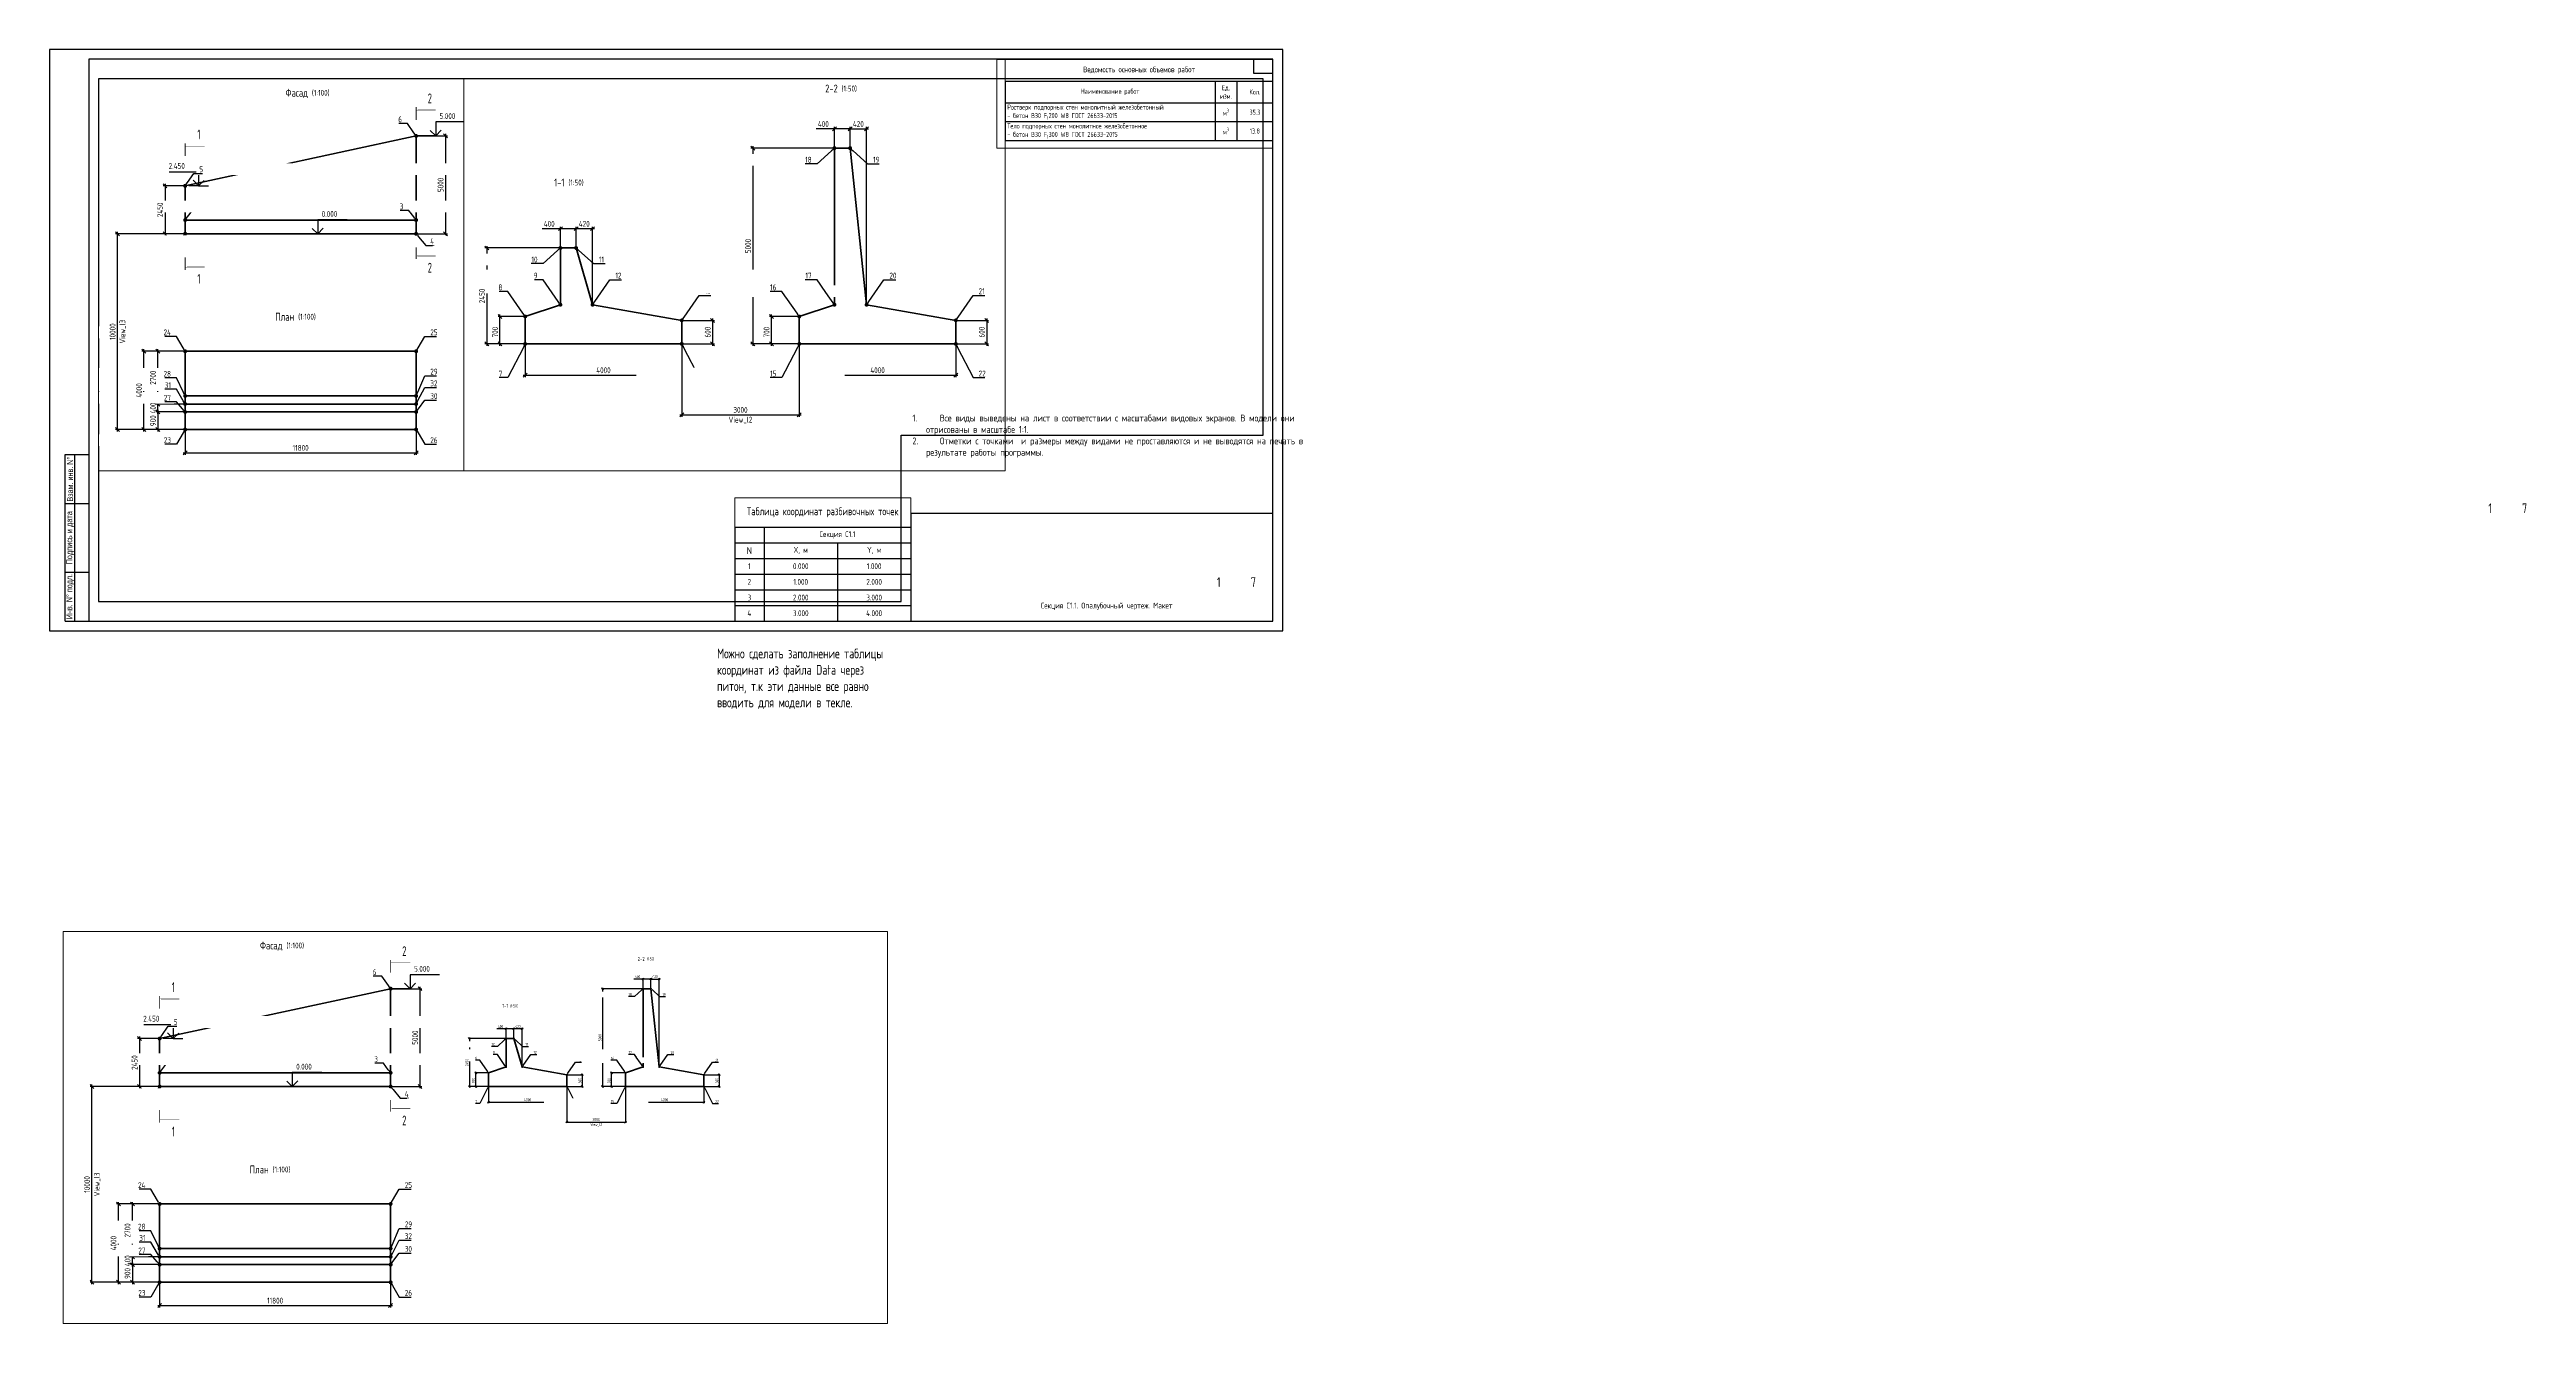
# Paper-space layout 'Макет_Опал_С1.1' of a CAD drawing. Header units: millimetres. Extents: x 0 to 1265, y -354 to 297.
# The model-space entities are those that its viewports show. They can reach past a viewport. Long polylines and large blocks are cut down to what shows.
import ezdxf
from ezdxf import colors
from ezdxf.entities.mleader import LeaderData, LeaderLine
from ezdxf.enums import TextEntityAlignment as Align
from ezdxf.math import Vec2, Vec3

# ---------------------------------------------------------------- set-up
doc = ezdxf.new("R2010")
doc.units = ezdxf.units.MM
doc.layers.add('Contur', color=40, linetype='Continuous', lineweight=40)
doc.layers.add('Notes', color=1, linetype='Continuous', plot=False)
doc.layers.add('Viewport', color=5, linetype='Continuous', plot=False)
for name, color, linetype in [('Size', 142, 'Continuous'), ('T_Border', 9, 'Continuous'), ('T_Text', 7, 'Continuous'), ('T_Text_B', 10, 'Continuous'), ('Text', 7, 'Continuous'), ('Text_B', 11, 'Continuous'), ('Thin', 151, 'Continuous')]:
    doc.layers.add(name, color=color, linetype=linetype)
doc.styles.add('RS', font='romans.shx', dxfattribs={"width": 0.8})
doc.styles.add('RS 0.7', font='romans.shx', dxfattribs={"width": 0.7})
doc.styles.add('RS0.7', font='romans.shx', dxfattribs={"width": 0.7})
doc.styles.add('TITLE', font='arial.ttf', dxfattribs={"width": 0.8})
doc.dimstyles.new('LIN100', dxfattribs={"dimscale": 100, "dimtxt": 3, "dimasz": 2, "dimexe": 1, "dimexo": 0, "dimgap": 1, "dimtad": 1, "dimdec": 1, "dimrnd": 1, "dimzin": 9, "dimdsep": 46, "dimtxsty": 'RS0.7', "dimblk1": 'OBLIQUE', "dimblk2": 'OBLIQUE', "dimsah": 1, "dimcen": 2, "dimdle": 1, "dimclrd": 256, "dimclre": 256, "dimclrt": 7, "dimazin": 2, "dimtfac": 2.5, "dimtdec": 1, "dimtmove": 0, "dimatfit": 3, "dimfxl": 1, "dimtolj": 1, "dimtzin": 12, "dimlwd": -1, "dimlwe": -1, "dimarcsym": 0})
doc.dimstyles.new('LIN100$0', dxfattribs={"dimscale": 100, "dimtxt": 3, "dimasz": 2, "dimexe": 1, "dimexo": 0, "dimgap": 1, "dimtad": 1, "dimdec": 1, "dimrnd": 1, "dimzin": 9, "dimdsep": 46, "dimtxsty": 'RS 0.7', "dimblk1": 'OBLIQUE', "dimblk2": 'OBLIQUE', "dimsah": 1, "dimcen": 2, "dimdle": 1, "dimclrd": 256, "dimclre": 256, "dimclrt": 7, "dimazin": 2, "dimtfac": 0.7, "dimtdec": 1, "dimtmove": 0, "dimatfit": 1, "dimldrblk": 'DOTSMALL', "dimfxl": 1, "dimtfill": 1, "dimtolj": 1, "dimtzin": 12, "dimlwd": -1, "dimlwe": -1, "dimarcsym": 0})
doc.dimstyles.new('LIN200', dxfattribs={"dimscale": 200, "dimtxt": 3, "dimasz": 2, "dimexe": 1, "dimexo": 0, "dimgap": 1, "dimtad": 1, "dimdec": 1, "dimrnd": 1, "dimzin": 9, "dimdsep": 46, "dimtxsty": 'RS0.7', "dimblk1": 'OBLIQUE', "dimblk2": 'OBLIQUE', "dimsah": 1, "dimcen": 2, "dimdle": 1, "dimclrd": 256, "dimclre": 256, "dimclrt": 7, "dimazin": 2, "dimtfac": 2.5, "dimtdec": 1, "dimtmove": 0, "dimatfit": 3, "dimfxl": 1, "dimtolj": 1, "dimtzin": 12, "dimlwd": -1, "dimlwe": -1, "dimarcsym": 0})
doc.dimstyles.new('LIN50', dxfattribs={"dimscale": 50, "dimtxt": 3, "dimasz": 2, "dimexe": 1, "dimexo": 0, "dimgap": 1, "dimtad": 1, "dimdec": 1, "dimrnd": 1, "dimzin": 9, "dimdsep": 46, "dimtxsty": 'RS0.7', "dimblk1": 'OBLIQUE', "dimblk2": 'OBLIQUE', "dimsah": 1, "dimcen": 2, "dimdle": 1, "dimclrd": 256, "dimclre": 256, "dimclrt": 7, "dimazin": 2, "dimtfac": 2.5, "dimtdec": 1, "dimtmove": 0, "dimatfit": 3, "dimfxl": 1, "dimtolj": 1, "dimtzin": 12, "dimlwd": -1, "dimlwe": -1, "dimarcsym": 0})

# ---------------------------------------------------------------- blocks, each defined once
blk = doc.blocks.new('PAMKA_SH_3_4')
at = {"layer": 'Notes'}
blk.add_lwpolyline([(-190, 10), (-190, 95), (-5, 95)], dxfattribs=at)
at = {"layer": 'T_Border'}
blk.add_lwpolyline([(-185, 0), (0, 0), (0, 55), (-185, 55)], close=True, dxfattribs=at)
blk = doc.blocks.new('sh_0')
at = {"layer": 'T_Border'}
for p, q in [((-12, 0), (-12, 85)), ((-12, 85), (0, 85)), ((-7, 0), (-7, 85)), ((-12, 60), (0, 60)), ((-12, 25), (0, 25)), ((-12, 0), (0, 0))]:
    blk.add_line(p, q, dxfattribs=at)
at = {"layer": 'T_Text', "style": 'TITLE'}
for s, width, p in [('Взам. инв. N%%d', 0.7, (-9.5, 72.5)), ('Подпись и дата', 0.75, (-9.5, 42.5)), ('Инв. N%%d подл.', 0.7, (-9.5, 12.5))]:
    blk.add_text(s, height=3, rotation=90, dxfattribs=dict(at, width=width)).set_placement(p, align=Align.MIDDLE)
blk = doc.blocks.new('SH_skv_num')
blk.add_lwpolyline([(-10, -7), (0, -7), (0, 0), (-10, 0)], close=True)
blk = doc.blocks.new('*U141')
at = {"layer": 'Notes'}
blk.add_lwpolyline([(620, 100), (620, 282), (25, 282), (25, 15), (435, 15)], dxfattribs=at)
at = {"layer": 'T_Border'}
blk.add_lwpolyline([(20, 5), (625, 5), (625, 292), (20, 292)], close=True, dxfattribs=at)
at = {"layer": 'Thin'}
blk.add_lwpolyline([(0, 0), (630, 0), (630, 297), (0, 297)], close=True, dxfattribs=at)
for name, p in [('sh_0', (20, 5)), ('PAMKA_SH_3_4', (625, 5))]:
    blk.add_blockref(name, p)
at = {"layer": 'Notes'}
blk.add_blockref('SH_skv_num', (625, 292), dxfattribs=at)
at = {"layer": 'T_Text', "style": 'RS0.7', "width": 0.7}
blk.add_attdef('FRM', (365, 1), '', height=3, dxfattribs=at)
blk = doc.blocks.new('*T142')
at = {"color": 9, "linetype": 'ByBlock', "lineweight": -2, "transparency": 16777216}
for p, q in [((0, -15), (90, -15)), ((0, -15), (0, -63)), ((0, -23), (90, -23)), ((15, -15), (15, -63)), ((52.5, -23), (52.5, -63)), ((90, -15), (90, -63)), ((0, -63), (90, -63))]:
    blk.add_line(p, q, dxfattribs=at)
at = {"color": 151, "linetype": 'ByBlock', "lineweight": -2, "transparency": 16777216}
for p, q in [((0, -31), (90, -31)), ((0, -39), (90, -39)), ((0, -47), (90, -47)), ((0, -55), (90, -55))]:
    blk.add_line(p, q, dxfattribs=at)
at = {"layer": 'Defpoints', "color": 8, "linetype": 'ByBlock', "lineweight": 0, "transparency": 16777216}
for p, q in [((0, 0), (90, 0)), ((0, 0), (0, -15)), ((90, 0), (90, -15))]:
    blk.add_line(p, q, dxfattribs=at)
at = {"color": 11, "transparency": 16777216, "attachment_point": 5, "style": 'RS0.7'}
for s, insert, char_height, width in [('Таблица координат разбивочных точек ', (45, -7.5), 4, 80), ('N', (7.5, -27), 3.5, 12), ('X, м', (33.75, -27), 3, 34.5), ('Y, м', (71.25, -27), 3, 34.5)]:
    blk.add_mtext(s, dxfattribs=dict(at, insert=insert, char_height=char_height, width=width))
at = {"color": 7, "transparency": 16777216, "char_height": 3, "attachment_point": 5, "style": 'RS0.7'}
for s, insert, width in [('Секция С1.1', (52.5, -19), 72), ('1', (7.5, -35), 12), ('0.000', (33.75, -35), 34.5), ('1.000', (71.25, -35), 34.5), ('3', (7.5, -51), 12), ('2', (7.5, -43), 12), ('2.000', (33.75, -51), 34.5), ('1.000', (33.75, -43), 34.5), ('3.000', (71.25, -51), 34.5), ('2.000', (71.25, -43), 34.5), ('4', (7.5, -59), 12), ('3.000', (33.75, -59), 34.5), ('4.000', (71.25, -59), 34.5)]:
    blk.add_mtext(s, dxfattribs=dict(at, insert=insert, width=width))
blk = doc.blocks.new('*U54')
at = {"lineweight": 25}
for p, q in [((0, 7.15), (0, 0)), ((15, 7.15), (0, 7.15)), ((0, 0), (-10, 0)), ((0, 0), (5, 0))]:
    blk.add_line(p, q, dxfattribs=at)
blk.add_lwpolyline([(-2.89, 2.77), (0, 0), (2.77, 2.89)], dxfattribs=at)
at = {"color": 7, "style": 'RS 0.7', "width": 0.7}
blk.add_attdef('+ОТМЕТКА', (1.97, 8.66), '', height=3, dxfattribs=at)
at = {"color": 7, "style": 'RS 0.7', "width": 0.7, "flags": 8}
blk.add_attdef('ПРИМЕЧАНИЕ', text='', height=3, dxfattribs=at).set_placement((1.97, 6.47), align=Align.TOP_LEFT)
blk = doc.blocks.new('*U53')
at = {"lineweight": 25}
for p, q in [((-15, 7.15), (0, 7.15)), ((0, 7.15), (0, 0)), ((0, 0), (-5, 0)), ((0, 0), (5, 0))]:
    blk.add_line(p, q, dxfattribs=at)
blk.add_lwpolyline([(2.89, 2.77), (0, 0), (-2.77, 2.89)], dxfattribs=at)
at = {"color": 7, "style": 'RS 0.7', "width": 0.7}
blk.add_attdef('+ОТМЕТКА', (-28.37, 8.66), '', height=3, dxfattribs=at)
at = {"color": 7, "style": 'RS 0.7', "width": 0.7, "flags": 8}
blk.add_attdef('ПРИМЕЧАНИЕ', text='', height=3, dxfattribs=at).set_placement((-1.97, 6.47), align=Align.TOP_LEFT)
blk = doc.blocks.new('*U56')
at = {"color": 10}
for points in [[(0, 10, 0, 1.3, 0), (-4, 10, 0.3, 0.3, 0), (-10, 10, 0.3, 0.3, 0)], [(0, -64.53, 0, 1.3, 0), (-4, -64.53, 0.3, 0.3, 0), (-10, -64.53, 0.3, 0.3, 0)]]:
    blk.add_lwpolyline(points, format="xyseb", dxfattribs=at)
at = {"color": 10, "const_width": 0.4}
for points in [[(0, 11.5), (0, 10)], [(0, 10), (0, 5)], [(0, -64.53), (0, -59.53)], [(0, -66.03), (0, -64.53)]]:
    blk.add_lwpolyline(points, dxfattribs=at)
at = {"layer": 'Notes', "color": 250, "ltscale": 0.5}
blk.add_line((0, 5), (0, -59.53), dxfattribs=at)
at = {"color": 10, "style": 'RS', "width": 0.6, "flags": 8}
for tag, p in [('СЕЧ1', (-7, 16)), ('СЕЧ2', (-7, -70.53))]:
    blk.add_attdef(tag, text='', height=5, rotation=180, dxfattribs=at).set_placement(p, align=Align.MIDDLE_CENTER)
blk = doc.blocks.new('_Oblique')
at = {"color": 0, "lineweight": -2}
blk.add_line((-0.5, -0.5), (0.5, 0.5), dxfattribs=at)
blk = doc.blocks.new('*D58')
at = {"layer": 'Defpoints', "color": 0, "transparency": 16777216}
for p in [(9801, -10000), (21601, -10000), (21601, -11189)]:
    blk.add_point(p, dxfattribs=at)
at = {"layer": 'Size', "transparency": 16777216}
for p, q in [((9801, -10000), (9801, -11289)), ((21601, -10000), (21601, -11289)), ((9701, -11189), (21701, -11189))]:
    blk.add_line(p, q, dxfattribs=at)
at = {"layer": 'Size', "transparency": 16777216, "xscale": 200, "yscale": 200, "zscale": 200, "rotation": 180}
blk.add_blockref('_Oblique', (9801, -11189), dxfattribs=at)
at = {"layer": 'Size', "transparency": 16777216, "xscale": 200, "yscale": 200, "zscale": 200}
blk.add_blockref('_Oblique', (21601, -11189), dxfattribs=at)
at = {"layer": 'Size', "color": 7, "transparency": 16777216, "insert": (15701, -10939), "char_height": 300, "attachment_point": 5, "style": 'RS 0.7', "bg_fill": 3, "box_fill_scale": 1.1, "bg_fill_color": 256, "bg_fill_true_color": 13158600, "bg_fill_transparency": 0}
blk.add_mtext('\\A1;11800', dxfattribs=at)
blk = doc.blocks.new('_DotSmall')
at = {"color": 0, "const_width": 0.5}
blk.add_lwpolyline([(-0.0625, 0, 1), (0.0625, 0, 1)], format="xyb", close=True, dxfattribs=at)
blk = doc.blocks.new('*D59')
at = {"layer": 'Defpoints', "color": 0, "transparency": 16777216}
for p in [(25958, 700), (26601, 700), (26601, 0)]:
    blk.add_point(p, dxfattribs=at)
at = {"layer": 'Size', "transparency": 16777216}
for p, q in [((26601, 700), (25908, 700)), ((25958, -50), (25958, 750)), ((26601, 0), (25908, 0))]:
    blk.add_line(p, q, dxfattribs=at)
at = {"layer": 'Size', "transparency": 16777216, "xscale": 100, "yscale": 100, "zscale": 100}
for p, rotation in [((25958, 700), 90), ((25958, 0), 270)]:
    blk.add_blockref('_Oblique', p, dxfattribs=dict(at, rotation=rotation))
at = {"layer": 'Size', "color": 7, "transparency": 16777216, "insert": (25833, 300), "char_height": 150, "attachment_point": 5, "rotation": 90, "style": 'RS0.7'}
blk.add_mtext('\\A1;700', dxfattribs=at)
blk = doc.blocks.new('*D60')
at = {"layer": 'Defpoints', "color": 0, "transparency": 16777216}
for p in [(30601, 600), (30601, 0), (31389, 0)]:
    blk.add_point(p, dxfattribs=at)
at = {"layer": 'Size', "transparency": 16777216}
for p, q in [((31389, 650), (31389, -50)), ((30601, 600), (31439, 600)), ((30601, 0), (31439, 0))]:
    blk.add_line(p, q, dxfattribs=at)
at = {"layer": 'Size', "transparency": 16777216, "xscale": 100, "yscale": 100, "zscale": 100}
for p, rotation in [((31389, 600), 90), ((31389, 0), 270)]:
    blk.add_blockref('_Oblique', p, dxfattribs=dict(at, rotation=rotation))
at = {"layer": 'Size', "color": 7, "transparency": 16777216, "insert": (31264, 300), "char_height": 150, "attachment_point": 5, "rotation": 90, "style": 'RS0.7'}
blk.add_mtext('\\A1;600', dxfattribs=at)
blk = doc.blocks.new('*D61')
at = {"layer": 'Defpoints', "color": 0, "transparency": 16777216}
for p in [(26601, 0), (30601, 0), (30601, -799)]:
    blk.add_point(p, dxfattribs=at)
at = {"layer": 'Size', "transparency": 16777216}
for p, q in [((26601, 0), (26601, -849)), ((30601, 0), (30601, -849)), ((26551, -799), (30651, -799))]:
    blk.add_line(p, q, dxfattribs=at)
at = {"layer": 'Size', "transparency": 16777216, "xscale": 100, "yscale": 100, "zscale": 100, "rotation": 180}
blk.add_blockref('_Oblique', (26601, -799), dxfattribs=at)
at = {"layer": 'Size', "transparency": 16777216, "xscale": 100, "yscale": 100, "zscale": 100}
blk.add_blockref('_Oblique', (30601, -799), dxfattribs=at)
at = {"layer": 'Size', "color": 7, "transparency": 16777216, "insert": (28601, -674), "char_height": 150, "attachment_point": 5, "style": 'RS0.7'}
blk.add_mtext('\\A1;4000', dxfattribs=at)
blk = doc.blocks.new('*D62')
at = {"layer": 'Defpoints', "color": 0, "transparency": 16777216}
for p in [(27901, 2943), (27501, 2450), (27901, 2450)]:
    blk.add_point(p, dxfattribs=at)
at = {"layer": 'Size', "transparency": 16777216}
for p, q in [((27501, 2943), (27031, 2943)), ((27901, 2943), (27451, 2943)), ((27501, 2450), (27501, 2993)), ((27901, 2450), (27901, 2993))]:
    blk.add_line(p, q, dxfattribs=at)
at = {"layer": 'Size', "transparency": 16777216, "xscale": 100, "yscale": 100, "zscale": 100, "rotation": 180}
blk.add_blockref('_Oblique', (27501, 2943), dxfattribs=at)
at = {"layer": 'Size', "transparency": 16777216, "xscale": 100, "yscale": 100, "zscale": 100}
blk.add_blockref('_Oblique', (27901, 2943), dxfattribs=at)
at = {"layer": 'Size', "color": 7, "transparency": 16777216, "insert": (27216, 3068), "char_height": 150, "attachment_point": 5, "style": 'RS0.7'}
blk.add_mtext('\\A1;400', dxfattribs=at)
blk = doc.blocks.new('*D63')
at = {"layer": 'Defpoints', "color": 0, "transparency": 16777216}
for p in [(27501, 2450), (25623, 0), (27501, 0)]:
    blk.add_point(p, dxfattribs=at)
at = {"layer": 'Size', "transparency": 16777216}
for p, q in [((27501, 2450), (25573, 2450)), ((25623, 2500), (25623, -50)), ((27501, 0), (25573, 0))]:
    blk.add_line(p, q, dxfattribs=at)
at = {"layer": 'Size', "transparency": 16777216, "xscale": 100, "yscale": 100, "zscale": 100}
for p, rotation in [((25623, 2450), 90), ((25623, 0), 270)]:
    blk.add_blockref('_Oblique', p, dxfattribs=dict(at, rotation=rotation))
at = {"layer": 'Size', "color": 7, "transparency": 16777216, "insert": (25498, 1225), "char_height": 150, "attachment_point": 5, "rotation": 90, "style": 'RS0.7'}
blk.add_mtext('\\A1;2450', dxfattribs=at)
blk = doc.blocks.new('*U57')
at = {"color": 10}
for points in [[(0, 10, 0, 1.3, 0), (-4, 10, 0.3, 0.3, 0), (-10, 10, 0.3, 0.3, 0)], [(0, -51.78, 0, 1.3, 0), (-4, -51.78, 0.3, 0.3, 0), (-10, -51.78, 0.3, 0.3, 0)]]:
    blk.add_lwpolyline(points, format="xyseb", dxfattribs=at)
at = {"color": 10, "const_width": 0.4}
for points in [[(0, 11.5), (0, 10)], [(0, 10), (0, 5)], [(0, -51.78), (0, -46.78)], [(0, -53.28), (0, -51.78)]]:
    blk.add_lwpolyline(points, dxfattribs=at)
at = {"layer": 'Notes', "color": 250, "ltscale": 0.5}
blk.add_line((0, 5), (0, -46.78), dxfattribs=at)
at = {"color": 10, "style": 'RS', "width": 0.6, "flags": 8}
for tag, p in [('СЕЧ1', (-7, 16)), ('СЕЧ2', (-7, -57.78))]:
    blk.add_attdef(tag, text='', height=5, rotation=180, dxfattribs=at).set_placement(p, align=Align.MIDDLE_CENTER)
blk = doc.blocks.new('*D64')
at = {"layer": 'Defpoints', "color": 0, "transparency": 16777216}
for p in [(9801, 2450), (8772, 0), (9801, 0)]:
    blk.add_point(p, dxfattribs=at)
at = {"layer": 'Size', "transparency": 16777216}
for p, q in [((8772, 2550), (8772, -100)), ((9801, 2450), (8672, 2450)), ((9801, 0), (8672, 0))]:
    blk.add_line(p, q, dxfattribs=at)
at = {"layer": 'Size', "transparency": 16777216, "xscale": 200, "yscale": 200, "zscale": 200}
for p, rotation in [((8772, 2450), 90), ((8772, 0), 270)]:
    blk.add_blockref('_Oblique', p, dxfattribs=dict(at, rotation=rotation))
at = {"layer": 'Size', "color": 7, "transparency": 16777216, "insert": (8522, 1225), "char_height": 300, "attachment_point": 5, "rotation": 90, "style": 'RS 0.7', "bg_fill": 3, "box_fill_scale": 1.1, "bg_fill_color": 256, "bg_fill_true_color": 13158600, "bg_fill_transparency": 0}
blk.add_mtext('\\A1;2450', dxfattribs=at)
blk = doc.blocks.new('*D74')
at = {"layer": 'Defpoints', "color": 0, "transparency": 16777216}
for p in [(21601, 5000), (21601, 0), (23101, 0)]:
    blk.add_point(p, dxfattribs=at)
at = {"layer": 'Size', "transparency": 16777216}
for p, q in [((23101, 5100), (23101, -100)), ((21601, 5000), (23201, 5000)), ((21601, 0), (23201, 0))]:
    blk.add_line(p, q, dxfattribs=at)
at = {"layer": 'Size', "transparency": 16777216, "xscale": 200, "yscale": 200, "zscale": 200}
for p, rotation in [((23101, 5000), 90), ((23101, 0), 270)]:
    blk.add_blockref('_Oblique', p, dxfattribs=dict(at, rotation=rotation))
at = {"layer": 'Size', "color": 7, "transparency": 16777216, "insert": (22851, 2500), "char_height": 300, "attachment_point": 5, "rotation": 90, "style": 'RS 0.7', "bg_fill": 3, "box_fill_scale": 1.1, "bg_fill_color": 256, "bg_fill_true_color": 13158600, "bg_fill_transparency": 0}
blk.add_mtext('\\A1;5000', dxfattribs=at)
blk = doc.blocks.new('*D65')
at = {"layer": 'Defpoints', "color": 0, "transparency": 16777216}
for p in [(7696, -6000), (9801, -6000), (9801, -10000)]:
    blk.add_point(p, dxfattribs=at)
at = {"layer": 'Size', "transparency": 16777216}
for p, q in [((9801, -6000), (7596, -6000)), ((7696, -10100), (7696, -5900)), ((9801, -10000), (7596, -10000))]:
    blk.add_line(p, q, dxfattribs=at)
at = {"layer": 'Size', "transparency": 16777216, "xscale": 200, "yscale": 200, "zscale": 200}
for p, rotation in [((7696, -6000), 90), ((7696, -10000), 270)]:
    blk.add_blockref('_Oblique', p, dxfattribs=dict(at, rotation=rotation))
at = {"layer": 'Size', "color": 7, "transparency": 16777216, "insert": (7446, -8000), "char_height": 300, "attachment_point": 5, "rotation": 90, "style": 'RS 0.7', "bg_fill": 3, "box_fill_scale": 1.1, "bg_fill_color": 256, "bg_fill_true_color": 13158600, "bg_fill_transparency": 0}
blk.add_mtext('\\A1;4000', dxfattribs=at)
blk = doc.blocks.new('*D66')
at = {"layer": 'Defpoints', "color": 0, "transparency": 16777216}
for p in [(9801, -8700), (9801, -9100)]:
    blk.add_point(p, dxfattribs=at)
at = {"layer": 'Size', "transparency": 16777216}
for p, q in [((9801, -8700), (8311, -8700)), ((8411, -9200), (8411, -8600)), ((9801, -9100), (8311, -9100))]:
    blk.add_line(p, q, dxfattribs=at)
at = {"layer": 'Size', "transparency": 16777216, "xscale": 200, "yscale": 200, "zscale": 200}
for p, rotation in [((8411, -8700), 90), ((8411, -9100), 270)]:
    blk.add_blockref('_Oblique', p, dxfattribs=dict(at, rotation=rotation))
at = {"layer": 'Size', "color": 7, "transparency": 16777216, "insert": (8161, -8900), "char_height": 300, "attachment_point": 5, "rotation": 90, "style": 'RS 0.7', "bg_fill": 3, "box_fill_scale": 1.1, "bg_fill_color": 256, "bg_fill_true_color": 13158600, "bg_fill_transparency": 0}
blk.add_mtext('\\A1;400', dxfattribs=at)
at = {"layer": 'Defpoints', "color": 0, "transparency": 16777216}
blk.add_point((8411, -8700), dxfattribs=at)
blk = doc.blocks.new('*D67')
at = {"layer": 'Defpoints', "color": 0, "transparency": 16777216}
for p in [(9801, -9100), (9801, -10000)]:
    blk.add_point(p, dxfattribs=at)
at = {"layer": 'Size', "transparency": 16777216}
for p, q in [((9801, -9100), (8311, -9100)), ((8411, -9000), (8411, -10100)), ((9801, -10000), (8311, -10000))]:
    blk.add_line(p, q, dxfattribs=at)
at = {"layer": 'Size', "transparency": 16777216, "xscale": 200, "yscale": 200, "zscale": 200}
for p, rotation in [((8411, -9100), 90), ((8411, -10000), 270)]:
    blk.add_blockref('_Oblique', p, dxfattribs=dict(at, rotation=rotation))
at = {"layer": 'Size', "color": 7, "transparency": 16777216, "insert": (8161, -9550), "char_height": 300, "attachment_point": 5, "rotation": 90, "style": 'RS 0.7', "bg_fill": 3, "box_fill_scale": 1.1, "bg_fill_color": 256, "bg_fill_true_color": 13158600, "bg_fill_transparency": 0}
blk.add_mtext('\\A1;900', dxfattribs=at)
at = {"layer": 'Defpoints', "color": 0, "transparency": 16777216}
blk.add_point((8411, -10000), dxfattribs=at)
blk = doc.blocks.new('*D68')
at = {"layer": 'Defpoints', "color": 0, "transparency": 16777216}
for p in [(8411, -6000), (9801, -6000), (9801, -8700)]:
    blk.add_point(p, dxfattribs=at)
at = {"layer": 'Size', "transparency": 16777216}
for p, q in [((9801, -6000), (8311, -6000)), ((8411, -8800), (8411, -5900)), ((9801, -8700), (8311, -8700))]:
    blk.add_line(p, q, dxfattribs=at)
at = {"layer": 'Size', "transparency": 16777216, "xscale": 200, "yscale": 200, "zscale": 200}
for p, rotation in [((8411, -6000), 90), ((8411, -8700), 270)]:
    blk.add_blockref('_Oblique', p, dxfattribs=dict(at, rotation=rotation))
at = {"layer": 'Size', "color": 7, "transparency": 16777216, "insert": (8161, -7350), "char_height": 300, "attachment_point": 5, "rotation": 90, "style": 'RS 0.7', "bg_fill": 3, "box_fill_scale": 1.1, "bg_fill_color": 256, "bg_fill_true_color": 13158600, "bg_fill_transparency": 0}
blk.add_mtext('\\A1;2700', dxfattribs=at)
blk = doc.blocks.new('_Сечение')
at = {"style": 'RS0.7', "width": 0.7}
for tag, p in [('3_COM', (0, -4)), ('4_COM', (0, -9))]:
    blk.add_attdef(tag, text='', height=3, dxfattribs=at).set_placement(p, align=Align.TOP_CENTER)
at = {"layer": 'T_Text_B', "style": 'RS0.7', "width": 0.7}
blk.add_attdef('1_NUM', text='', height=4, dxfattribs=at).set_placement((0, 0), align=Align.MIDDLE_RIGHT)
at = {"layer": 'Text_B', "style": 'RS0.7', "width": 0.7}
blk.add_attdef('2_SCA', text='', height=3, dxfattribs=at).set_placement((2, 0), align=Align.MIDDLE_LEFT)
blk = doc.blocks.new('*D69')
at = {"layer": 'Defpoints', "color": 0, "transparency": 16777216}
for p in [(34902, 5493), (34502, 5000), (34902, 5000)]:
    blk.add_point(p, dxfattribs=at)
at = {"layer": 'Size', "transparency": 16777216}
for p, q in [((34502, 5493), (34032, 5493)), ((34902, 5493), (34452, 5493)), ((34502, 5000), (34502, 5543)), ((34902, 5000), (34902, 5543))]:
    blk.add_line(p, q, dxfattribs=at)
at = {"layer": 'Size', "transparency": 16777216, "xscale": 100, "yscale": 100, "zscale": 100, "rotation": 180}
blk.add_blockref('_Oblique', (34502, 5493), dxfattribs=at)
at = {"layer": 'Size', "transparency": 16777216, "xscale": 100, "yscale": 100, "zscale": 100}
blk.add_blockref('_Oblique', (34902, 5493), dxfattribs=at)
at = {"layer": 'Size', "color": 7, "transparency": 16777216, "insert": (34217, 5618), "char_height": 150, "attachment_point": 5, "style": 'RS0.7'}
blk.add_mtext('\\A1;400', dxfattribs=at)
blk = doc.blocks.new('*D70')
at = {"layer": 'Defpoints', "color": 0, "transparency": 16777216}
for p in [(34502, 5000), (32419, 0), (33602, 0)]:
    blk.add_point(p, dxfattribs=at)
at = {"layer": 'Size', "transparency": 16777216}
for p, q in [((34502, 5000), (32369, 5000)), ((32419, 5050), (32419, -50)), ((33602, 0), (32369, 0))]:
    blk.add_line(p, q, dxfattribs=at)
at = {"layer": 'Size', "transparency": 16777216, "xscale": 100, "yscale": 100, "zscale": 100}
for p, rotation in [((32419, 5000), 90), ((32419, 0), 270)]:
    blk.add_blockref('_Oblique', p, dxfattribs=dict(at, rotation=rotation))
at = {"layer": 'Size', "color": 7, "transparency": 16777216, "insert": (32294, 2500), "char_height": 150, "attachment_point": 5, "rotation": 90, "style": 'RS0.7'}
blk.add_mtext('\\A1;5000', dxfattribs=at)
blk = doc.blocks.new('*D71')
at = {"layer": 'Defpoints', "color": 0, "transparency": 16777216}
for p in [(32891, 700), (33602, 700), (33602, 0)]:
    blk.add_point(p, dxfattribs=at)
at = {"layer": 'Size', "transparency": 16777216}
for p, q in [((33602, 700), (32841, 700)), ((32891, -50), (32891, 750)), ((33602, 0), (32841, 0))]:
    blk.add_line(p, q, dxfattribs=at)
at = {"layer": 'Size', "transparency": 16777216, "xscale": 100, "yscale": 100, "zscale": 100}
for p, rotation in [((32891, 700), 90), ((32891, 0), 270)]:
    blk.add_blockref('_Oblique', p, dxfattribs=dict(at, rotation=rotation))
at = {"layer": 'Size', "color": 7, "transparency": 16777216, "insert": (32766, 300), "char_height": 150, "attachment_point": 5, "rotation": 90, "style": 'RS0.7'}
blk.add_mtext('\\A1;700', dxfattribs=at)
blk = doc.blocks.new('*D72')
at = {"layer": 'Defpoints', "color": 0, "transparency": 16777216}
for p in [(37602, 600), (37602, 0), (38389, 0)]:
    blk.add_point(p, dxfattribs=at)
at = {"layer": 'Size', "transparency": 16777216}
for p, q in [((38389, 650), (38389, -50)), ((37602, 600), (38439, 600)), ((37602, 0), (38439, 0))]:
    blk.add_line(p, q, dxfattribs=at)
at = {"layer": 'Size', "transparency": 16777216, "xscale": 100, "yscale": 100, "zscale": 100}
for p, rotation in [((38389, 600), 90), ((38389, 0), 270)]:
    blk.add_blockref('_Oblique', p, dxfattribs=dict(at, rotation=rotation))
at = {"layer": 'Size', "color": 7, "transparency": 16777216, "insert": (38264, 300), "char_height": 150, "attachment_point": 5, "rotation": 90, "style": 'RS0.7'}
blk.add_mtext('\\A1;600', dxfattribs=at)
blk = doc.blocks.new('*D73')
at = {"layer": 'Defpoints', "color": 0, "transparency": 16777216}
for p in [(33602, 0), (37602, 0), (37602, -799)]:
    blk.add_point(p, dxfattribs=at)
at = {"layer": 'Size', "transparency": 16777216}
for p, q in [((33602, 0), (33602, -849)), ((37602, 0), (37602, -849)), ((33552, -799), (37652, -799))]:
    blk.add_line(p, q, dxfattribs=at)
at = {"layer": 'Size', "transparency": 16777216, "xscale": 100, "yscale": 100, "zscale": 100, "rotation": 180}
blk.add_blockref('_Oblique', (33602, -799), dxfattribs=at)
at = {"layer": 'Size', "transparency": 16777216, "xscale": 100, "yscale": 100, "zscale": 100}
blk.add_blockref('_Oblique', (37602, -799), dxfattribs=at)
at = {"layer": 'Size', "color": 7, "transparency": 16777216, "insert": (35602, -674), "char_height": 150, "attachment_point": 5, "style": 'RS0.7'}
blk.add_mtext('\\A1;4000', dxfattribs=at)
blk = doc.blocks.new('*D75')
at = {"layer": 'Defpoints', "color": 0, "transparency": 16777216}
for p in [(6346, 0), (9801, 0), (9801, -10000)]:
    blk.add_point(p, dxfattribs=at)
at = {"layer": 'Size', "color": 1, "transparency": 16777216}
for p, q in [((9801, 0), (6246, 0)), ((6346, -10100), (6346, 100)), ((9801, -10000), (6246, -10000))]:
    blk.add_line(p, q, dxfattribs=at)
at = {"layer": 'Size', "color": 1, "transparency": 16777216, "xscale": 200, "yscale": 200, "zscale": 200}
for p, rotation in [((6346, 0), 90), ((6346, -10000), 270)]:
    blk.add_blockref('_Oblique', p, dxfattribs=dict(at, rotation=rotation))
at = {"layer": 'Size', "color": 7, "transparency": 16777216, "insert": (6096, -5000), "char_height": 300, "attachment_point": 5, "rotation": 90, "style": 'RS0.7'}
blk.add_mtext('\\A1;10000', dxfattribs=at)
blk = doc.blocks.new('*D77')
at = {"layer": 'Defpoints', "color": 0, "transparency": 16777216}
for p in [(30601, 0), (33602, 0), (33602, -1812)]:
    blk.add_point(p, dxfattribs=at)
at = {"layer": 'Size', "color": 1, "transparency": 16777216}
for p, q in [((30601, 0), (30601, -1862)), ((33602, 0), (33602, -1862)), ((30551, -1812), (33652, -1812))]:
    blk.add_line(p, q, dxfattribs=at)
at = {"layer": 'Size', "color": 1, "transparency": 16777216, "xscale": 100, "yscale": 100, "zscale": 100, "rotation": 180}
blk.add_blockref('_Oblique', (30601, -1812), dxfattribs=at)
at = {"layer": 'Size', "color": 1, "transparency": 16777216, "xscale": 100, "yscale": 100, "zscale": 100}
blk.add_blockref('_Oblique', (33602, -1812), dxfattribs=at)
at = {"layer": 'Size', "color": 7, "transparency": 16777216, "insert": (32101, -1687), "char_height": 150, "attachment_point": 5, "style": 'RS0.7'}
blk.add_mtext('\\A1;3000', dxfattribs=at)
blk = doc.blocks.new('*D82')
at = {"layer": 'Defpoints', "color": 0, "transparency": 16777216}
for p in [(-199, 20328), (-199, 15000), (84801, 15000)]:
    blk.add_point(p, dxfattribs=at)
at = {"layer": 'Size', "color": 1, "transparency": 16777216}
for p, q in [((85001, 20328), (-399, 20328)), ((-199, 15000), (-199, 20528)), ((84801, 15000), (84801, 20528))]:
    blk.add_line(p, q, dxfattribs=at)
at = {"layer": 'Size', "color": 1, "transparency": 16777216, "xscale": 400, "yscale": 400, "zscale": 400, "rotation": 180}
blk.add_blockref('_Oblique', (-199, 20328), dxfattribs=at)
at = {"layer": 'Size', "color": 1, "transparency": 16777216, "xscale": 400, "yscale": 400, "zscale": 400}
blk.add_blockref('_Oblique', (84801, 20328), dxfattribs=at)
at = {"layer": 'Size', "color": 7, "transparency": 16777216, "insert": (42301, 20828), "char_height": 600, "attachment_point": 5, "style": 'RS0.7'}
blk.add_mtext('\\A1;85000', dxfattribs=at)
blk = doc.blocks.new('_Dot')
at = {"color": 0, "linetype": 'ByBlock', "lineweight": -2}
blk.add_line((-0.5, 0), (-1, 0), dxfattribs=at)
at = {"color": 0, "linetype": 'ByBlock', "const_width": 0.5}
blk.add_lwpolyline([(-0.25, 0, 1), (0.25, 0, 1)], format="xyb", close=True, dxfattribs=at)
blk = doc.blocks.new('*T128')
at = {"layer": 'Defpoints', "color": 8, "linetype": 'ByBlock', "lineweight": 0, "transparency": 16777216}
for p, q in [((0, 0), (18500, 0)), ((0, 0), (0, -1500)), ((18500, 0), (18500, -1500))]:
    blk.add_line(p, q, dxfattribs=at)
at = {"layer": 'T_Border', "color": 0, "lineweight": -2, "transparency": 16777216}
for p, q in [((0, -1500), (14500, -1500)), ((0, -1500), (0, -5600)), ((18500, -1500), (18500, -5600))]:
    blk.add_line(p, q, dxfattribs=at)
at = {"layer": 'T_Border', "color": 0, "linetype": 'ByBlock', "lineweight": -2, "transparency": 16777216}
for p, q in [((14500, -1500), (18500, -1500)), ((14500, -1500), (14500, -5600)), ((16000, -1500), (16000, -5600))]:
    blk.add_line(p, q, dxfattribs=at)
at = {"layer": 'T_Border', "color": 9, "lineweight": -2, "transparency": 16777216}
for p, q in [((0, -3000), (18500, -3000)), ((0, -4300), (18500, -4300)), ((0, -5600), (18500, -5600))]:
    blk.add_line(p, q, dxfattribs=at)
at = {"layer": 'T_Border', "color": 7, "transparency": 16777216, "style": 'RS0.7'}
for s, insert, char_height, width, attachment_point in [('{\\C11;Ведомость основных объемов работ}', (9250, -750), 400, 18200, 5), ('Ед. изм.', (15250, -2250), 350, 1200, 5), ('Наименование работ', (7250, -2250), 350, 14200, 5), ('Кол.', (17250, -2250), 350, 2200, 5), ('\\A1;Ростверк подпорных стен монолитный железобетонный\\P- бетон В30 F{\\H0.7x;\\S^ 1;\\H1.42857x;200 W8 ГОСТ 26633-2015}', (150, -3650), 350, 14200, 4), ('\\A1;{\\W0.7;м\\H0.7x;\\S3^ ;}', (15250, -3650), 350, 1200, 5), ('35.3', (17250, -3650), 350, 2200, 5), ('\\A1;Тело подпорных стен монолитное железобетонное\\P- бетон В30 F{\\H0.7x;\\S^ 1;\\H1.42857x;300 W8 ГОСТ 26633-2015}', (150, -4950), 350, 14200, 4), ('\\A1;{\\W0.7;м\\H0.7x;\\S3^ ;}', (15250, -4950), 350, 1200, 5), ('13.8', (17250, -4950), 350, 2200, 5)]:
    blk.add_mtext(s, dxfattribs=dict(at, insert=insert, char_height=char_height, width=width, attachment_point=attachment_point))
blk = doc.blocks.new('*D131')
at = {"layer": 'Defpoints', "color": 0, "transparency": 16777216}
for p in [(49102, 16236), (49102, 15000), (67602, 15000)]:
    blk.add_point(p, dxfattribs=at)
at = {"layer": 'Size', "color": 1, "transparency": 16777216}
for p, q in [((67802, 16236), (48902, 16236)), ((49102, 15000), (49102, 16436)), ((67602, 15000), (67602, 16436))]:
    blk.add_line(p, q, dxfattribs=at)
at = {"layer": 'Size', "color": 1, "transparency": 16777216, "xscale": 400, "yscale": 400, "zscale": 400, "rotation": 180}
blk.add_blockref('_Oblique', (49102, 16236), dxfattribs=at)
at = {"layer": 'Size', "color": 1, "transparency": 16777216, "xscale": 400, "yscale": 400, "zscale": 400}
blk.add_blockref('_Oblique', (67602, 16236), dxfattribs=at)
at = {"layer": 'Size', "color": 7, "transparency": 16777216, "insert": (58352, 16736), "char_height": 600, "attachment_point": 5, "style": 'RS0.7'}
blk.add_mtext('\\A1;18500', dxfattribs=at)
blk = doc.blocks.new('*D132')
at = {"layer": 'Defpoints', "color": 0, "transparency": 16777216}
for p in [(30601, 0), (33602, 0), (33602, -1812)]:
    blk.add_point(p, dxfattribs=at)
at = {"layer": 'Size', "color": 1, "transparency": 16777216}
for p, q in [((30601, 0), (30601, -1862)), ((33602, 0), (33602, -1862)), ((30551, -1812), (33652, -1812))]:
    blk.add_line(p, q, dxfattribs=at)
at = {"layer": 'Size', "color": 1, "transparency": 16777216, "xscale": 100, "yscale": 100, "zscale": 100, "rotation": 180}
blk.add_blockref('_Oblique', (30601, -1812), dxfattribs=at)
at = {"layer": 'Size', "color": 1, "transparency": 16777216, "xscale": 100, "yscale": 100, "zscale": 100}
blk.add_blockref('_Oblique', (33602, -1812), dxfattribs=at)
at = {"layer": 'Size', "color": 7, "transparency": 16777216, "insert": (32101, -1944), "char_height": 150, "attachment_point": 5, "style": 'RS0.7'}
blk.add_mtext('\\A1;View_l2', dxfattribs=at)
blk = doc.blocks.new('*D136')
at = {"layer": 'Defpoints', "color": 0, "transparency": 16777216}
for p in [(6346, 0), (9801, 0), (9801, -10000)]:
    blk.add_point(p, dxfattribs=at)
at = {"layer": 'Size', "color": 1, "transparency": 16777216}
for p, q in [((9801, 0), (6246, 0)), ((6346, -10100), (6346, 100)), ((9801, -10000), (6246, -10000))]:
    blk.add_line(p, q, dxfattribs=at)
at = {"layer": 'Size', "color": 1, "transparency": 16777216, "xscale": 200, "yscale": 200, "zscale": 200}
for p, rotation in [((6346, 0), 90), ((6346, -10000), 270)]:
    blk.add_blockref('_Oblique', p, dxfattribs=dict(at, rotation=rotation))
at = {"layer": 'Size', "color": 7, "transparency": 16777216, "insert": (6610, -5000), "char_height": 300, "attachment_point": 5, "rotation": 90, "style": 'RS0.7'}
blk.add_mtext('\\A1;View_l3', dxfattribs=at)
blk = doc.blocks.new('*D139')
at = {"layer": 'Defpoints', "color": 0, "transparency": 16777216}
for p in [(-199, 20328), (-199, 15000), (84801, 15000)]:
    blk.add_point(p, dxfattribs=at)
at = {"layer": 'Size', "color": 1, "transparency": 16777216}
for p, q in [((85001, 20328), (-399, 20328)), ((-199, 15000), (-199, 20528)), ((84801, 15000), (84801, 20528))]:
    blk.add_line(p, q, dxfattribs=at)
at = {"layer": 'Size', "color": 1, "transparency": 16777216, "xscale": 400, "yscale": 400, "zscale": 400, "rotation": 180}
blk.add_blockref('_Oblique', (-199, 20328), dxfattribs=at)
at = {"layer": 'Size', "color": 1, "transparency": 16777216, "xscale": 400, "yscale": 400, "zscale": 400}
blk.add_blockref('_Oblique', (84801, 20328), dxfattribs=at)
at = {"layer": 'Size', "color": 7, "transparency": 16777216, "insert": (42301, 19799), "char_height": 600, "attachment_point": 5, "style": 'RS0.7'}
blk.add_mtext('\\A1;Line_distance', dxfattribs=at)
blk = doc.blocks.new('*D146')
at = {"layer": 'Defpoints', "color": 0, "transparency": 16777216}
for p in [(27901, 2943), (27901, 2450), (28321, 1000)]:
    blk.add_point(p, dxfattribs=at)
at = {"layer": 'Size', "transparency": 16777216}
for p, q in [((28371, 2943), (27851, 2943)), ((27901, 2450), (27901, 2993)), ((28321, 1000), (28321, 2993))]:
    blk.add_line(p, q, dxfattribs=at)
at = {"layer": 'Size', "transparency": 16777216, "xscale": 100, "yscale": 100, "zscale": 100, "rotation": 180}
blk.add_blockref('_Oblique', (27901, 2943), dxfattribs=at)
at = {"layer": 'Size', "transparency": 16777216, "xscale": 100, "yscale": 100, "zscale": 100}
blk.add_blockref('_Oblique', (28321, 2943), dxfattribs=at)
at = {"layer": 'Size', "color": 7, "transparency": 16777216, "insert": (28111, 3068), "char_height": 150, "attachment_point": 5, "style": 'RS0.7'}
blk.add_mtext('\\A1;420', dxfattribs=at)
blk = doc.blocks.new('*D147')
at = {"layer": 'Defpoints', "color": 0, "transparency": 16777216}
for p in [(35321, 5493), (34902, 5000), (35321, 1000)]:
    blk.add_point(p, dxfattribs=at)
at = {"layer": 'Size', "transparency": 16777216}
for p, q in [((34852, 5493), (35371, 5493)), ((34902, 5000), (34902, 5543)), ((35321, 1000), (35321, 5543))]:
    blk.add_line(p, q, dxfattribs=at)
at = {"layer": 'Size', "transparency": 16777216, "xscale": 100, "yscale": 100, "zscale": 100, "rotation": 180}
blk.add_blockref('_Oblique', (34902, 5493), dxfattribs=at)
at = {"layer": 'Size', "transparency": 16777216, "xscale": 100, "yscale": 100, "zscale": 100}
blk.add_blockref('_Oblique', (35321, 5493), dxfattribs=at)
at = {"layer": 'Size', "color": 7, "transparency": 16777216, "insert": (35111, 5618), "char_height": 150, "attachment_point": 5, "style": 'RS0.7'}
blk.add_mtext('\\A1;420', dxfattribs=at)

msp = doc.modelspace()

# ---------------------------------------------------------------- linework, layer by layer
at = {"layer": 'Contur'}
msp.add_line((9801.25, -9100.13), (21601.25, -9100.13), dxfattribs=at)
for points in [[(21601.25, 600.23), (21601.25, 5000.23), (9801.25, 2450.23), (9801.25, 600.23)], [(34501.53, 1000.23), (34501.53, 5000.23), (34501.53, 5000.23), (34501.53, 5000.23), (34901.53, 5000.23), (35321.35, 1000.23), (37601.53, 600.23), (37601.53, 0.23), (33601.53, 0.23), (33601.53, 700.23), (34501.53, 1000.23), (34501.53, 1000.23)], [(27501.16, 1000.23), (27501.16, 2450.23), (27501.16, 2450.23), (27501.16, 2450.23), (27901.16, 2450.23), (28320.98, 1000.23), (30601.16, 600.23), (30601.16, 0.23), (26601.16, 0.23), (26601.16, 700.23), (27501.16, 1000.23), (27501.16, 1000.23)]]:
    msp.add_lwpolyline(points, dxfattribs=at)
msp.add_lwpolyline([(9801.25, 0.23), (21601.25, 0.23), (21601.25, 700.23), (9801.25, 700.23)], close=True, dxfattribs=at)

# ---------------------------------------------------------------- block references
msp.add_blockref('*T128', (49101.58, 15000.23))
ref = msp.add_blockref('_Сечение', (16075.57, 7206.45), dxfattribs=dict(xscale=100, yscale=100, zscale=100))
ref.add_attrib('1_NUM', 'Фасад', dxfattribs={"layer": 'Text_B', "height": 400, "style": 'RS0.7', "width": 0.7}).set_placement((16075.57, 7206.45), align=Align.MIDDLE_RIGHT)
ref.add_attrib('2_SCA', '(1:100)', dxfattribs={"layer": 'Text_B', "height": 300, "style": 'RS0.7', "width": 0.7}).set_placement((16275.57, 7206.45), align=Align.MIDDLE_LEFT)
ref = msp.add_blockref('_Сечение', (34583.63, 6523.08), dxfattribs=dict(xscale=50, yscale=50, zscale=50))
ref.add_attrib('1_NUM', '2-2', dxfattribs={"layer": 'Text_B', "height": 200, "style": 'RS0.7', "width": 0.7}).set_placement((34583.63, 6523.08), align=Align.MIDDLE_RIGHT)
ref.add_attrib('2_SCA', '(1:50)', dxfattribs={"layer": 'Text_B', "height": 150, "style": 'RS0.7', "width": 0.7}).set_placement((34683.63, 6523.08), align=Align.MIDDLE_LEFT)
ref = msp.add_blockref('_Сечение', (27603.88, 4121.63), dxfattribs=dict(xscale=50, yscale=50, zscale=50))
ref.add_attrib('1_NUM', '1-1', dxfattribs={"layer": 'Text_B', "height": 200, "style": 'RS0.7', "width": 0.7}).set_placement((27603.88, 4121.63), align=Align.MIDDLE_RIGHT)
ref.add_attrib('2_SCA', '(1:50)', dxfattribs={"layer": 'Text_B', "height": 150, "style": 'RS0.7', "width": 0.7}).set_placement((27703.88, 4121.63), align=Align.MIDDLE_LEFT)
ref = msp.add_blockref('_Сечение', (15374.72, -4235.8), dxfattribs=dict(xscale=100, yscale=100, zscale=100))
ref.add_attrib('1_NUM', 'План', dxfattribs={"layer": 'Text_B', "height": 400, "style": 'RS0.7', "width": 0.7}).set_placement((15374.72, -4235.8), align=Align.MIDDLE_RIGHT)
ref.add_attrib('2_SCA', '(1:100)', dxfattribs={"layer": 'Text_B', "height": 300, "style": 'RS0.7', "width": 0.7}).set_placement((15574.72, -4235.8), align=Align.MIDDLE_LEFT)
at = {"layer": 'Size', "transparency": 33554687, "xscale": 100, "yscale": 100, "zscale": 100, "rotation": 180}
for name, p, values in [('*U56', (21601.25, -131.15), {'СЕЧ1': '2', 'СЕЧ2': '2'}), ('*U57', (9801.25, -701.66), {'СЕЧ1': '1', 'СЕЧ2': '1'})]:
    msp.add_blockref(name, p, dxfattribs=at).add_auto_attribs(values)
at = {"layer": 'Size', "xscale": 100, "yscale": 100, "zscale": 100}
for p, values in [((22601.25, 5000.23), {'+ОТМЕТКА': '5.000'}), ((16580.1, 0.23), {'+ОТМЕТКА': '0.000'})]:
    msp.add_blockref('*U54', p, dxfattribs=at).add_auto_attribs(values)
at = {"layer": 'Size'}
ref = msp.add_blockref('*U53', (10488.7, 2450.21), dxfattribs=dict(at, xscale=100, yscale=100, zscale=100))
ref.add_attrib('+ОТМЕТКА', '2.450', (8962.12, 3316.18), dxfattribs={"layer": '0', "color": 7, "height": 300, "style": 'RS 0.7', "width": 0.7})

# ---------------------------------------------------------------- dimensions: what is measured, and where the dimension line sits
at = {"layer": 'Size', "color": 1}
for base, p1, p2, dimstyle, picture, middle in [((-199, 20327.75), (84800.58, 15000.23), (-199, 15000.23), 'LIN200', '*D82', (42300.79, 20827.75)), ((49101.58, 16236.41), (67601.58, 15000.23), (49101.58, 15000.23), 'LIN200', '*D131', (58351.58, 16736.41)), ((33601.53, -1812.29), (30601.16, 0.23), (33601.53, 0.23), 'LIN50', '*D77', (32101.34, -1687.29))]:
    dim = msp.add_linear_dim(base=base, p1=p1, p2=p2, dimstyle=dimstyle, override={"dimclrd": 1, "dimclre": 1}, dxfattribs=at)
    dim.commit()
    dim.dimension.update_dxf_attribs({"geometry": picture, "text_midpoint": middle})
dim = msp.add_linear_dim(base=(-199, 20327.75), p1=(84800.58, 15000.23), p2=(-199, 15000.23), text='Line_distance', dimstyle='LIN200', override={"dimtad": 4, "dimclrd": 1, "dimclre": 1}, dxfattribs=at)
dim.commit()
dim.dimension.update_dxf_attribs({"geometry": '*D139', "text_midpoint": (42300.79, 19799.18)})
at = {"layer": 'Size'}
for base, p1, p2, picture, middle in [((34901.53, 5492.58), (34501.53, 5000.23), (34901.53, 5000.23), '*D69', (34216.53, 5492.58)), ((27901.16, 2942.58), (27501.16, 2450.23), (27901.16, 2450.23), '*D62', (27216.16, 2942.58))]:
    dim = msp.add_linear_dim(base=base, p1=p1, p2=p2, dimstyle='LIN50', dxfattribs=at)
    dim.commit()
    dim.dimension.update_dxf_attribs({"geometry": picture, "text_midpoint": middle, "dimtype": 160})
for base, p1, p2, picture, middle in [((32419.24, 0.23), (34501.53, 5000.23), (33601.53, 0.23), '*D70', (32294.24, 2500.23)), ((25622.63, 0.23), (27501.16, 2450.23), (27501.16, 0.23), '*D63', (25497.63, 1225.23))]:
    dim = msp.add_linear_dim(base=base, p1=p1, p2=p2, angle=90, dimstyle='LIN50', dxfattribs=at)
    dim.commit()
    dim.dimension.update_dxf_attribs({"geometry": picture, "text_midpoint": middle})
for base, p1, p2, picture, middle in [((25958.23, 700.23), (26601.16, 0.23), (26601.16, 700.23), '*D59', (25958.23, 300.23)), ((31388.61, 0.23), (30601.16, 600.23), (30601.16, 0.23), '*D60', (31388.61, 300.23)), ((32891.38, 700.23), (33601.53, 0.23), (33601.53, 700.23), '*D71', (32891.38, 300.23)), ((38388.98, 0.23), (37601.53, 600.23), (37601.53, 0.23), '*D72', (38388.98, 300.23))]:
    dim = msp.add_linear_dim(base=base, p1=p1, p2=p2, angle=90, dimstyle='LIN50', dxfattribs=at)
    dim.commit()
    dim.dimension.update_dxf_attribs({"geometry": picture, "text_midpoint": middle, "dimtype": 160})
for base, p1, p2, dimstyle, picture, middle in [((30601.16, -798.7), (26601.16, 0.23), (30601.16, 0.23), 'LIN50', '*D61', (28601.16, -673.7)), ((37601.53, -798.7), (33601.53, 0.23), (37601.53, 0.23), 'LIN50', '*D73', (35601.53, -673.7)), ((21601.25, -11189), (9801.25, -9999.77), (21601.25, -9999.77), 'LIN100$0', '*D58', (15701.25, -10939))]:
    dim = msp.add_linear_dim(base=base, p1=p1, p2=p2, dimstyle=dimstyle, dxfattribs=at)
    dim.commit()
    dim.dimension.update_dxf_attribs({"geometry": picture, "text_midpoint": middle})

# ---------------------------------------------------------------- next in the draw order: linework, layer by layer
at = {"layer": 'Contur'}
msp.add_lwpolyline([(9801.25, -9999.77), (21601.25, -9999.77), (21601.25, -5999.77), (9801.25, -5999.77)], close=True, dxfattribs=at)

# ---------------------------------------------------------------- next in the draw order: dimensions: what is measured, and where the dimension line sits
at = {"layer": 'Size'}
for base, p1, p2, picture, middle in [((23101.25, 0.23), (21601.25, 5000.23), (21601.25, 0.23), '*D74', (22851.25, 2500.23)), ((8771.94, 0.23), (9801.25, 2450.21), (9801.25, 0.23), '*D64', (8521.94, 1225.22))]:
    dim = msp.add_linear_dim(base=base, p1=p1, p2=p2, angle=90, dimstyle='LIN100$0', dxfattribs=at)
    dim.commit()
    dim.dimension.update_dxf_attribs({"geometry": picture, "text_midpoint": middle})

# ---------------------------------------------------------------- next in the draw order: leaders
at = {"layer": 'Size', "color": 1}
ml = msp.add_multileader_mtext('Standard', dxfattribs=at)
ml.set_content('18', color=7, style='RS 0.7')
ml.set_leader_properties()
ml.set_arrow_properties(name='DOT')
ml.build(insert=Vec2(0, 0))
ml.multileader.update_dxf_attribs({"text_left_attachment_type": 6, "text_right_attachment_type": 6, "dogleg_length": 20.17, "arrow_head_size": 100, "scale": 50})
ctx = ml.context
ctx.base_point, ctx.scale, ctx.char_height, ctx.arrow_head_size, ctx.landing_gap_size, ctx.plane_origin = Vec3(33702.64, 4600.06), 50, 150, 100, 60, Vec3(44841.22, -3816.6)
ctx.left_attachment, ctx.right_attachment, ctx.text_align_type = 6, 6, 2
notes = []
notes.append((ctx, [(0, (1, 1, 0), (34058.41, 4600.06), (-1, 0), 80.77, [(1, [(34501.53, 5000.23)], 0, [])])]))
ctx.mtext.insert, ctx.mtext.rotation, ctx.mtext.width, ctx.mtext.alignment, ctx.mtext.flow_direction = Vec3(33917.64, 4780.06), 6.28318531, 70, 3, 5
ctx.mtext.has_bg_fill, ctx.mtext.bg_color, ctx.mtext.bg_scale_factor, ctx.mtext.bg_transparency, ctx.mtext.use_window_bg_color = 1, -1027028792, 1.5, 0, 1
ml = msp.add_multileader_mtext('Standard', dxfattribs=at)
ml.set_content('20', color=7, style='RS 0.7')
ml.set_leader_properties()
ml.set_arrow_properties(name='DOT')
ml.build(insert=Vec2(0, 0))
ml.multileader.update_dxf_attribs({"text_left_attachment_type": 6, "text_right_attachment_type": 6, "dogleg_length": 20.17, "arrow_head_size": 100, "scale": 50})
ctx = ml.context
ctx.base_point, ctx.scale, ctx.char_height, ctx.arrow_head_size, ctx.landing_gap_size, ctx.plane_origin = Vec3(35845.23, 1640.06), 50, 150, 100, 60, Vec3(24981.65, -7816.6)
ctx.left_attachment, ctx.right_attachment = 6, 6
notes.append((ctx, [(0, (1, 1, 0), (35764.46, 1640.06), (1, 0), 80.77, [(1, [(35321.35, 1000.23)], 0, [])])]))
ctx.mtext.insert, ctx.mtext.width, ctx.mtext.flow_direction = Vec3(35905.23, 1820.06), 70, 5
ctx.mtext.has_bg_fill, ctx.mtext.bg_color, ctx.mtext.bg_scale_factor, ctx.mtext.bg_transparency, ctx.mtext.use_window_bg_color = 1, -1027028792, 1.5, 0, 1
ml = msp.add_multileader_mtext('Standard', dxfattribs=at)
ml.set_content('14', color=7, style='RS 0.7')
ml.set_leader_properties()
ml.set_arrow_properties(name='DOT')
ml.build(insert=Vec2(0, 0))
ml.multileader.update_dxf_attribs({"text_left_attachment_type": 6, "text_right_attachment_type": 6, "dogleg_length": 20.17, "arrow_head_size": 100, "scale": 50})
ctx = ml.context
ctx.base_point, ctx.scale, ctx.char_height, ctx.arrow_head_size, ctx.landing_gap_size, ctx.plane_origin = Vec3(31125.04, -862.49), 50, 150, 100, 60, Vec3(20261.46, -8816.6)
ctx.left_attachment, ctx.right_attachment = 6, 6
notes.append((ctx, [(0, (1, 1, 0), (31044.28, -862.49), (1, 0), 80.77, [(1, [(30601.16, 0.23)], 0, [])])]))
ctx.mtext.insert, ctx.mtext.width, ctx.mtext.flow_direction = Vec3(31185.04, -682.49), 70, 5
ctx.mtext.has_bg_fill, ctx.mtext.bg_color, ctx.mtext.bg_scale_factor, ctx.mtext.bg_transparency, ctx.mtext.use_window_bg_color = 1, -1027028792, 1.5, 0, 1
ml = msp.add_multileader_mtext('Standard', dxfattribs=at)
ml.set_content('22', color=7, style='RS 0.7')
ml.set_leader_properties()
ml.set_arrow_properties(name='DOT')
ml.build(insert=Vec2(0, 0))
ml.multileader.update_dxf_attribs({"text_left_attachment_type": 6, "text_right_attachment_type": 6, "dogleg_length": 20.17, "arrow_head_size": 100, "scale": 50})
ctx = ml.context
ctx.base_point, ctx.scale, ctx.char_height, ctx.arrow_head_size, ctx.landing_gap_size, ctx.plane_origin = Vec3(38125.41, -862.49), 50, 150, 100, 60, Vec3(27261.83, -8816.6)
ctx.left_attachment, ctx.right_attachment = 6, 6
notes.append((ctx, [(0, (1, 1, 0), (38044.64, -862.49), (1, 0), 80.77, [(1, [(37601.53, 0.23)], 0, [])])]))
ctx.mtext.insert, ctx.mtext.width, ctx.mtext.flow_direction = Vec3(38185.41, -682.49), 70, 5
ctx.mtext.has_bg_fill, ctx.mtext.bg_color, ctx.mtext.bg_scale_factor, ctx.mtext.bg_transparency, ctx.mtext.use_window_bg_color = 1, -1027028792, 1.5, 0, 1
for ctx, leaders in notes:
    for number, flags, end, landing, length, lines in leaders:
        leader = LeaderData()
        leader.index, (leader.has_last_leader_line, leader.has_dogleg_vector, leader.attachment_direction) = number, flags
        leader.last_leader_point, leader.dogleg_vector, leader.dogleg_length = Vec3(end), Vec3(landing), length
        for number, points, colour, breaks in lines:
            line = LeaderLine()
            line.index, line.vertices, line.color, line.breaks = number, Vec3.list(points), colors.encode_raw_color(colour), breaks
            leader.lines.append(line)
        ctx.leaders.append(leader)

# ---------------------------------------------------------------- next in the draw order: dimensions: what is measured, and where the dimension line sits
at = {"layer": 'Size'}
dim = msp.add_linear_dim(base=(7695.91, -5999.77), p1=(9801.25, -9999.77), p2=(9801.25, -5999.77), angle=90, dimstyle='LIN100$0', dxfattribs=at)
dim.commit()
dim.dimension.update_dxf_attribs({"geometry": '*D65', "text_midpoint": (7445.91, -7999.77)})

# ---------------------------------------------------------------- next in the draw order: leaders
at = {"layer": 'Size', "color": 1}
ml = msp.add_multileader_mtext('Standard', dxfattribs=at)
ml.set_content('6', color=7, style='RS 0.7')
ml.set_leader_properties()
ml.set_arrow_properties(name='DOT')
ml.build(insert=Vec2(0, 0))
ml.multileader.update_dxf_attribs({"text_left_attachment_type": 6, "text_right_attachment_type": 6, "dogleg_length": 20.17, "arrow_head_size": 200, "scale": 100})
ctx = ml.context
ctx.base_point, ctx.scale, ctx.char_height, ctx.arrow_head_size, ctx.landing_gap_size, ctx.plane_origin = Vec3(20626.6, 5639.14), 100, 300, 200, 120, Vec3(31940.95, -3816.6)
ctx.left_attachment, ctx.right_attachment, ctx.text_align_type = 6, 6, 2
notes = []
notes.append((ctx, [(0, (1, 1, 0), (21158.14, 5639.14), (-1, 0), 161.53, [(1, [(21601.25, 5000.23)], 0, [])])]))
ctx.mtext.insert, ctx.mtext.rotation, ctx.mtext.width, ctx.mtext.alignment, ctx.mtext.flow_direction = Vec3(20876.6, 5999.14), 6.28318531, 140, 3, 5
ctx.mtext.has_bg_fill, ctx.mtext.bg_color, ctx.mtext.bg_scale_factor, ctx.mtext.bg_transparency, ctx.mtext.use_window_bg_color = 1, -1027028792, 1.5, 0, 1
ml = msp.add_multileader_mtext('Standard', dxfattribs=at)
ml.set_content('19', color=7, style='RS 0.7')
ml.set_leader_properties()
ml.set_arrow_properties(name='DOT')
ml.build(insert=Vec2(0, 0))
ml.multileader.update_dxf_attribs({"text_left_attachment_type": 6, "text_right_attachment_type": 6, "dogleg_length": 20.17, "arrow_head_size": 100, "scale": 50})
ctx = ml.context
ctx.base_point, ctx.scale, ctx.char_height, ctx.arrow_head_size, ctx.landing_gap_size, ctx.plane_origin = Vec3(35425.41, 4600.06), 50, 150, 100, 60, Vec3(24561.83, -3816.6)
ctx.left_attachment, ctx.right_attachment = 6, 6
notes.append((ctx, [(0, (1, 1, 0), (35344.64, 4600.06), (1, 0), 80.77, [(1, [(34901.53, 5000.23)], 0, [])])]))
ctx.mtext.insert, ctx.mtext.width, ctx.mtext.flow_direction = Vec3(35485.41, 4780.06), 70, 5
ctx.mtext.has_bg_fill, ctx.mtext.bg_color, ctx.mtext.bg_scale_factor, ctx.mtext.bg_transparency, ctx.mtext.use_window_bg_color = 1, -1027028792, 1.5, 0, 1
ml = msp.add_multileader_mtext('Standard', dxfattribs=at)
ml.set_content('5', color=7, style='RS 0.7')
ml.set_leader_properties()
ml.set_arrow_properties(name='DOT')
ml.build(insert=Vec2(0, 0))
ml.multileader.update_dxf_attribs({"text_left_attachment_type": 6, "text_right_attachment_type": 6, "dogleg_length": 20.17, "arrow_head_size": 200, "scale": 100})
ctx = ml.context
ctx.base_point, ctx.scale, ctx.char_height, ctx.arrow_head_size, ctx.landing_gap_size, ctx.plane_origin = Vec3(10405.9, 3089.12), 100, 300, 200, 120, Vec3(-538.44, -6366.62)
ctx.left_attachment, ctx.right_attachment = 6, 6
notes.append((ctx, [(0, (1, 1, 0), (10244.37, 3089.12), (1, 0), 161.53, [(1, [(9801.25, 2450.21)], 0, [])])]))
ctx.mtext.insert, ctx.mtext.width, ctx.mtext.flow_direction = Vec3(10525.9, 3449.12), 140, 5
ctx.mtext.has_bg_fill, ctx.mtext.bg_color, ctx.mtext.bg_scale_factor, ctx.mtext.bg_transparency, ctx.mtext.use_window_bg_color = 1, -1027028792, 1.5, 0, 1
ml = msp.add_multileader_mtext('Standard', dxfattribs=at)
ml.set_content('2', color=7, style='RS 0.7')
ml.set_leader_properties()
ml.set_arrow_properties(name='DOT')
ml.build(insert=Vec2(0, 0))
ml.multileader.update_dxf_attribs({"text_left_attachment_type": 6, "text_right_attachment_type": 6, "dogleg_length": 20.17, "arrow_head_size": 200, "scale": 100})
ctx = ml.context
ctx.base_point, ctx.scale, ctx.char_height, ctx.arrow_head_size, ctx.landing_gap_size, ctx.plane_origin = Vec3(10331.26, 1189.66), 100, 300, 200, 120, Vec3(-538.44, -8116.6)
ctx.left_attachment, ctx.right_attachment = 6, 6
notes.append((ctx, [(0, (1, 1, 0), (10169.73, 1189.66), (1, 0), 161.53, [(1, [(9801.25, 700.23)], 0, [])])]))
ctx.mtext.insert, ctx.mtext.width, ctx.mtext.flow_direction = Vec3(10451.26, 1549.66), 140, 5
ctx.mtext.has_bg_fill, ctx.mtext.bg_color, ctx.mtext.bg_scale_factor, ctx.mtext.bg_transparency, ctx.mtext.use_window_bg_color = 1, -1027028792, 1.5, 0, 1
ml = msp.add_multileader_mtext('Standard', dxfattribs=at)
ml.set_content('21', color=7, style='RS 0.7')
ml.set_leader_properties()
ml.set_arrow_properties(name='DOT')
ml.build(insert=Vec2(0, 0))
ml.multileader.update_dxf_attribs({"text_left_attachment_type": 6, "text_right_attachment_type": 6, "dogleg_length": 20.17, "arrow_head_size": 100, "scale": 50})
ctx = ml.context
ctx.base_point, ctx.scale, ctx.char_height, ctx.arrow_head_size, ctx.landing_gap_size, ctx.plane_origin = Vec3(38125.41, 1240.06), 50, 150, 100, 60, Vec3(27261.83, -8216.6)
ctx.left_attachment, ctx.right_attachment = 6, 6
notes.append((ctx, [(0, (1, 1, 0), (38044.64, 1240.06), (1, 0), 80.77, [(1, [(37601.53, 600.23)], 0, [])])]))
ctx.mtext.insert, ctx.mtext.width, ctx.mtext.flow_direction = Vec3(38185.41, 1420.06), 70, 5
ctx.mtext.has_bg_fill, ctx.mtext.bg_color, ctx.mtext.bg_scale_factor, ctx.mtext.bg_transparency, ctx.mtext.use_window_bg_color = 1, -1027028792, 1.5, 0, 1
ml = msp.add_multileader_mtext('Standard', dxfattribs=at)
ml.set_content('15', color=7, style='RS 0.7')
ml.set_leader_properties()
ml.set_arrow_properties(name='DOT')
ml.build(insert=Vec2(0, 0))
ml.multileader.update_dxf_attribs({"text_left_attachment_type": 6, "text_right_attachment_type": 6, "dogleg_length": 20.17, "arrow_head_size": 100, "scale": 50})
ctx = ml.context
ctx.base_point, ctx.scale, ctx.char_height, ctx.arrow_head_size, ctx.landing_gap_size, ctx.plane_origin = Vec3(32802.64, -862.49), 50, 150, 100, 60, Vec3(43941.22, -8816.6)
ctx.left_attachment, ctx.right_attachment, ctx.text_align_type = 6, 6, 2
notes.append((ctx, [(0, (1, 1, 0), (33158.41, -862.49), (-1, 0), 80.77, [(1, [(33601.53, 0.23)], 0, [])])]))
ctx.mtext.insert, ctx.mtext.rotation, ctx.mtext.width, ctx.mtext.alignment, ctx.mtext.flow_direction = Vec3(33017.64, -682.49), 6.28318531, 70, 3, 5
ctx.mtext.has_bg_fill, ctx.mtext.bg_color, ctx.mtext.bg_scale_factor, ctx.mtext.bg_transparency, ctx.mtext.use_window_bg_color = 1, -1027028792, 1.5, 0, 1
ml = msp.add_multileader_mtext('Standard', dxfattribs=at)
ml.set_content('25', color=7, style='RS 0.7')
ml.set_leader_properties()
ml.set_arrow_properties(name='DOT')
ml.build(insert=Vec2(0, 0))
ml.multileader.update_dxf_attribs({"text_left_attachment_type": 6, "text_right_attachment_type": 6, "dogleg_length": 20.17, "arrow_head_size": 200, "scale": 100})
ctx = ml.context
ctx.base_point, ctx.scale, ctx.char_height, ctx.arrow_head_size, ctx.landing_gap_size, ctx.plane_origin = Vec3(22205.9, -5245.49), 100, 300, 200, 120, Vec3(11261.56, 2817.07)
ctx.left_attachment, ctx.right_attachment = 6, 6
notes.append((ctx, [(0, (1, 1, 0), (22044.37, -5245.49), (1, 0), 161.53, [(1, [(21601.25, -5999.77)], 0, [])])]))
ctx.mtext.insert, ctx.mtext.rotation, ctx.mtext.width, ctx.mtext.flow_direction = Vec3(22325.9, -4885.49), 6.28318531, 140, 5
ctx.mtext.has_bg_fill, ctx.mtext.bg_color, ctx.mtext.bg_scale_factor, ctx.mtext.bg_transparency, ctx.mtext.use_window_bg_color = 1, -1027028792, 1.5, 0, 1
ml = msp.add_multileader_mtext('Standard', dxfattribs=at)
ml.set_content('26', color=7, style='RS 0.7')
ml.set_leader_properties()
ml.set_arrow_properties(name='DOT')
ml.build(insert=Vec2(0, 0))
ml.multileader.update_dxf_attribs({"text_left_attachment_type": 6, "text_right_attachment_type": 6, "dogleg_length": 20.17, "arrow_head_size": 200, "scale": 100})
ctx = ml.context
ctx.base_point, ctx.scale, ctx.char_height, ctx.arrow_head_size, ctx.landing_gap_size, ctx.plane_origin = Vec3(22205.9, -10754.05), 100, 300, 200, 120, Vec3(11261.56, -18816.6)
ctx.left_attachment, ctx.right_attachment = 6, 6
notes.append((ctx, [(0, (1, 1, 0), (22044.37, -10754.05), (1, 0), 161.53, [(1, [(21601.25, -9999.77)], 0, [])])]))
ctx.mtext.insert, ctx.mtext.width, ctx.mtext.flow_direction = Vec3(22325.9, -10394.05), 140, 5
ctx.mtext.has_bg_fill, ctx.mtext.bg_color, ctx.mtext.bg_scale_factor, ctx.mtext.bg_transparency, ctx.mtext.use_window_bg_color = 1, -1027028792, 1.5, 0, 1
for ctx, leaders in notes:
    for number, flags, end, landing, length, lines in leaders:
        leader = LeaderData()
        leader.index, (leader.has_last_leader_line, leader.has_dogleg_vector, leader.attachment_direction) = number, flags
        leader.last_leader_point, leader.dogleg_vector, leader.dogleg_length = Vec3(end), Vec3(landing), length
        for number, points, colour, breaks in lines:
            line = LeaderLine()
            line.index, line.vertices, line.color, line.breaks = number, Vec3.list(points), colors.encode_raw_color(colour), breaks
            leader.lines.append(line)
        ctx.leaders.append(leader)

# ---------------------------------------------------------------- next in the draw order: linework, layer by layer
at = {"layer": 'Contur'}
for p, q in [((9801.25, -8279.95), (21601.25, -8279.95)), ((9801.25, -8699.77), (21601.25, -8699.77))]:
    msp.add_line(p, q, dxfattribs=at)

# ---------------------------------------------------------------- next in the draw order: dimensions: what is measured, and where the dimension line sits
at = {"layer": 'Size', "color": 1}
dim = msp.add_linear_dim(base=(33601.53, -1812.29), p1=(30601.16, 0.23), p2=(33601.53, 0.23), text='View_l2', dimstyle='LIN50', override={"dimtad": 4, "dimclrd": 1, "dimclre": 1}, dxfattribs=at)
dim.commit()
dim.dimension.update_dxf_attribs({"geometry": '*D132', "text_midpoint": (32101.34, -1944.43)})

# ---------------------------------------------------------------- next in the draw order: leaders
ml = msp.add_multileader_mtext('Standard', dxfattribs=at)
ml.set_content('3', color=7, style='RS 0.7')
ml.set_leader_properties()
ml.set_arrow_properties(name='DOT')
ml.build(insert=Vec2(0, 0))
ml.multileader.update_dxf_attribs({"text_left_attachment_type": 6, "text_right_attachment_type": 6, "dogleg_length": 20.17, "arrow_head_size": 200, "scale": 100})
ctx = ml.context
ctx.base_point, ctx.scale, ctx.char_height, ctx.arrow_head_size, ctx.landing_gap_size, ctx.plane_origin = Vec3(20691.25, 1189.66), 100, 300, 200, 120, Vec3(31940.95, -8116.6)
ctx.left_attachment, ctx.right_attachment, ctx.text_align_type = 6, 6, 2
notes = []
notes.append((ctx, [(0, (1, 1, 0), (21232.78, 1189.66), (-1, 0), 161.53, [(1, [(21601.25, 700.23)], 0, [])])]))
ctx.mtext.insert, ctx.mtext.rotation, ctx.mtext.width, ctx.mtext.alignment, ctx.mtext.flow_direction = Vec3(20951.25, 1549.66), 6.28318531, 140, 3, 5
ctx.mtext.has_bg_fill, ctx.mtext.bg_color, ctx.mtext.bg_scale_factor, ctx.mtext.bg_transparency, ctx.mtext.use_window_bg_color = 1, -1027028792, 1.5, 0, 1
ml = msp.add_multileader_mtext('Standard', dxfattribs=at)
ml.set_content('8', color=7, style='RS 0.7')
ml.set_leader_properties()
ml.set_arrow_properties(name='DOT')
ml.build(insert=Vec2(0, 0))
ml.multileader.update_dxf_attribs({"text_left_attachment_type": 6, "text_right_attachment_type": 6, "dogleg_length": 20.17, "arrow_head_size": 100, "scale": 50})
ctx = ml.context
ctx.base_point, ctx.scale, ctx.char_height, ctx.arrow_head_size, ctx.landing_gap_size, ctx.plane_origin = Vec3(25887.27, 1340.06), 50, 150, 100, 60, Vec3(36940.85, -8116.6)
ctx.left_attachment, ctx.right_attachment, ctx.text_align_type = 6, 6, 2
notes.append((ctx, [(0, (1, 1, 0), (26158.04, 1340.06), (-1, 0), 80.77, [(1, [(26601.16, 700.23)], 0, [])])]))
ctx.mtext.insert, ctx.mtext.rotation, ctx.mtext.width, ctx.mtext.alignment, ctx.mtext.flow_direction = Vec3(26017.27, 1520.06), 6.28318531, 70, 3, 5
ctx.mtext.has_bg_fill, ctx.mtext.bg_color, ctx.mtext.bg_scale_factor, ctx.mtext.bg_transparency, ctx.mtext.use_window_bg_color = 1, -1027028792, 1.5, 0, 1
for ctx, leaders in notes:
    for number, flags, end, landing, length, lines in leaders:
        leader = LeaderData()
        leader.index, (leader.has_last_leader_line, leader.has_dogleg_vector, leader.attachment_direction) = number, flags
        leader.last_leader_point, leader.dogleg_vector, leader.dogleg_length = Vec3(end), Vec3(landing), length
        for number, points, colour, breaks in lines:
            line = LeaderLine()
            line.index, line.vertices, line.color, line.breaks = number, Vec3.list(points), colors.encode_raw_color(colour), breaks
            leader.lines.append(line)
        ctx.leaders.append(leader)

# ---------------------------------------------------------------- next in the draw order: dimensions: what is measured, and where the dimension line sits
at = {"layer": 'Size'}
dim = msp.add_linear_dim(base=(8411.32, -8699.77), p1=(9801.25, -9100.13), p2=(9801.25, -8699.77), angle=90, dimstyle='LIN100$0', dxfattribs=at)
dim.commit()
dim.dimension.update_dxf_attribs({"geometry": '*D66', "text_midpoint": (8411.32, -8899.95), "dimtype": 160})

# ---------------------------------------------------------------- next in the draw order: leaders
at = {"layer": 'Size', "color": 1}
ml = msp.add_multileader_mtext('Standard', dxfattribs=at)
ml.set_content('9', color=7, style='RS 0.7')
ml.set_leader_properties()
ml.set_arrow_properties(name='DOT')
ml.build(insert=Vec2(0, 0))
ml.multileader.update_dxf_attribs({"text_left_attachment_type": 6, "text_right_attachment_type": 6, "dogleg_length": 20.17, "arrow_head_size": 100, "scale": 50})
ctx = ml.context
ctx.base_point, ctx.scale, ctx.char_height, ctx.arrow_head_size, ctx.landing_gap_size, ctx.plane_origin = Vec3(26792.27, 1640.06), 50, 150, 100, 60, Vec3(37840.85, -7816.6)
ctx.left_attachment, ctx.right_attachment, ctx.text_align_type = 6, 6, 2
notes = []
notes.append((ctx, [(0, (1, 1, 0), (27058.04, 1640.06), (-1, 0), 80.77, [(1, [(27501.16, 1000.23)], 0, [])])]))
ctx.mtext.insert, ctx.mtext.rotation, ctx.mtext.width, ctx.mtext.alignment, ctx.mtext.flow_direction = Vec3(26917.27, 1820.06), 6.28318531, 70, 3, 5
ctx.mtext.has_bg_fill, ctx.mtext.bg_color, ctx.mtext.bg_scale_factor, ctx.mtext.bg_transparency, ctx.mtext.use_window_bg_color = 1, -1027028792, 1.5, 0, 1
ml = msp.add_multileader_mtext('Standard', dxfattribs=at)
ml.set_content('29', color=7, style='RS 0.7')
ml.set_leader_properties()
ml.set_arrow_properties(name='DOT')
ml.build(insert=Vec2(0, 0))
ml.multileader.update_dxf_attribs({"text_left_attachment_type": 6, "text_right_attachment_type": 6, "dogleg_length": 20.17, "arrow_head_size": 200, "scale": 100})
ctx = ml.context
ctx.base_point, ctx.scale, ctx.char_height, ctx.arrow_head_size, ctx.landing_gap_size, ctx.plane_origin = Vec3(22205.9, -7249.66), 100, 300, 200, 120, Vec3(11261.56, 536.89)
ctx.left_attachment, ctx.right_attachment = 6, 6
notes.append((ctx, [(0, (1, 1, 0), (22044.37, -7249.66), (1, 0), 161.53, [(1, [(21601.25, -8279.95)], 0, [])])]))
ctx.mtext.insert, ctx.mtext.rotation, ctx.mtext.width, ctx.mtext.flow_direction = Vec3(22325.9, -6889.66), 6.28318531, 140, 5
ctx.mtext.has_bg_fill, ctx.mtext.bg_color, ctx.mtext.bg_scale_factor, ctx.mtext.bg_transparency, ctx.mtext.use_window_bg_color = 1, -1027028792, 1.5, 0, 1
for ctx, leaders in notes:
    for number, flags, end, landing, length, lines in leaders:
        leader = LeaderData()
        leader.index, (leader.has_last_leader_line, leader.has_dogleg_vector, leader.attachment_direction) = number, flags
        leader.last_leader_point, leader.dogleg_vector, leader.dogleg_length = Vec3(end), Vec3(landing), length
        for number, points, colour, breaks in lines:
            line = LeaderLine()
            line.index, line.vertices, line.color, line.breaks = number, Vec3.list(points), colors.encode_raw_color(colour), breaks
            leader.lines.append(line)
        ctx.leaders.append(leader)

# ---------------------------------------------------------------- next in the draw order: dimensions: what is measured, and where the dimension line sits
at = {"layer": 'Size'}
dim = msp.add_linear_dim(base=(8411.32, -9999.77), p1=(9801.25, -9100.13), p2=(9801.25, -9999.77), angle=90, dimstyle='LIN100$0', dxfattribs=at)
dim.commit()
dim.dimension.update_dxf_attribs({"geometry": '*D67', "text_midpoint": (8161.32, -9549.95)})

# ---------------------------------------------------------------- next in the draw order: leaders
at = {"layer": 'Size', "color": 1}
ml = msp.add_multileader_mtext('Standard', dxfattribs=at)
ml.set_content('10', color=7, style='RS 0.7')
ml.set_leader_properties()
ml.set_arrow_properties(name='DOT')
ml.build(insert=Vec2(0, 0))
ml.multileader.update_dxf_attribs({"text_left_attachment_type": 6, "text_right_attachment_type": 6, "dogleg_length": 20.17, "arrow_head_size": 100, "scale": 50})
ctx = ml.context
ctx.base_point, ctx.scale, ctx.char_height, ctx.arrow_head_size, ctx.landing_gap_size, ctx.plane_origin = Vec3(26702.27, 2050.06), 50, 150, 100, 60, Vec3(37840.85, -6366.6)
ctx.left_attachment, ctx.right_attachment, ctx.text_align_type = 6, 6, 2
notes = []
notes.append((ctx, [(0, (1, 1, 0), (27058.04, 2050.06), (-1, 0), 80.77, [(1, [(27501.16, 2450.23)], 0, [])])]))
ctx.mtext.insert, ctx.mtext.rotation, ctx.mtext.width, ctx.mtext.alignment, ctx.mtext.flow_direction = Vec3(26917.27, 2230.06), 6.28318531, 70, 3, 5
ctx.mtext.has_bg_fill, ctx.mtext.bg_color, ctx.mtext.bg_scale_factor, ctx.mtext.bg_transparency, ctx.mtext.use_window_bg_color = 1, -1027028792, 1.5, 0, 1
ml = msp.add_multileader_mtext('Standard', dxfattribs=at)
ml.set_content('32', color=7, style='RS 0.7')
ml.set_leader_properties()
ml.set_arrow_properties(name='DOT')
ml.build(insert=Vec2(0, 0))
ml.multileader.update_dxf_attribs({"text_left_attachment_type": 6, "text_right_attachment_type": 6, "dogleg_length": 20.17, "arrow_head_size": 200, "scale": 100})
ctx = ml.context
ctx.base_point, ctx.scale, ctx.char_height, ctx.arrow_head_size, ctx.landing_gap_size, ctx.plane_origin = Vec3(22205.9, -7849.13), 100, 300, 200, 120, Vec3(11261.56, 117.07)
ctx.left_attachment, ctx.right_attachment = 6, 6
notes.append((ctx, [(0, (1, 1, 0), (22044.37, -7849.13), (1, 0), 161.53, [(1, [(21601.25, -8699.77)], 0, [])])]))
ctx.mtext.insert, ctx.mtext.rotation, ctx.mtext.width, ctx.mtext.flow_direction = Vec3(22325.9, -7489.13), 6.28318531, 140, 5
ctx.mtext.has_bg_fill, ctx.mtext.bg_color, ctx.mtext.bg_scale_factor, ctx.mtext.bg_transparency, ctx.mtext.use_window_bg_color = 1, -1027028792, 1.5, 0, 1
for ctx, leaders in notes:
    for number, flags, end, landing, length, lines in leaders:
        leader = LeaderData()
        leader.index, (leader.has_last_leader_line, leader.has_dogleg_vector, leader.attachment_direction) = number, flags
        leader.last_leader_point, leader.dogleg_vector, leader.dogleg_length = Vec3(end), Vec3(landing), length
        for number, points, colour, breaks in lines:
            line = LeaderLine()
            line.index, line.vertices, line.color, line.breaks = number, Vec3.list(points), colors.encode_raw_color(colour), breaks
            leader.lines.append(line)
        ctx.leaders.append(leader)

# ---------------------------------------------------------------- next in the draw order: dimensions: what is measured, and where the dimension line sits
at = {"layer": 'Size'}
dim = msp.add_linear_dim(base=(8411.32, -5999.77), p1=(9801.25, -8699.77), p2=(9801.25, -5999.77), angle=90, dimstyle='LIN100$0', dxfattribs=at)
dim.commit()
dim.dimension.update_dxf_attribs({"geometry": '*D68', "text_midpoint": (8161.32, -7349.77)})

# ---------------------------------------------------------------- next in the draw order: leaders
at = {"layer": 'Size', "color": 1}
ml = msp.add_multileader_mtext('Standard', dxfattribs=at)
ml.set_content('11', color=7, style='RS 0.7')
ml.set_leader_properties()
ml.set_arrow_properties(name='DOT')
ml.build(insert=Vec2(0, 0))
ml.multileader.update_dxf_attribs({"text_left_attachment_type": 6, "text_right_attachment_type": 6, "dogleg_length": 20.17, "arrow_head_size": 100, "scale": 50})
ctx = ml.context
ctx.base_point, ctx.scale, ctx.char_height, ctx.arrow_head_size, ctx.landing_gap_size, ctx.plane_origin = Vec3(28425.04, 2050.06), 50, 150, 100, 60, Vec3(17561.46, -6366.6)
ctx.left_attachment, ctx.right_attachment = 6, 6
notes = []
notes.append((ctx, [(0, (1, 1, 0), (28344.28, 2050.06), (1, 0), 80.77, [(1, [(27901.16, 2450.23)], 0, [])])]))
ctx.mtext.insert, ctx.mtext.width, ctx.mtext.flow_direction = Vec3(28485.04, 2230.06), 70, 5
ctx.mtext.has_bg_fill, ctx.mtext.bg_color, ctx.mtext.bg_scale_factor, ctx.mtext.bg_transparency, ctx.mtext.use_window_bg_color = 1, -1027028792, 1.5, 0, 1
ml = msp.add_multileader_mtext('Standard', dxfattribs=at)
ml.set_content('30', color=7, style='RS 0.7')
ml.set_leader_properties()
ml.set_arrow_properties(name='DOT')
ml.build(insert=Vec2(0, 0))
ml.multileader.update_dxf_attribs({"text_left_attachment_type": 6, "text_right_attachment_type": 6, "dogleg_length": 20.17, "arrow_head_size": 200, "scale": 100})
ctx = ml.context
ctx.base_point, ctx.scale, ctx.char_height, ctx.arrow_head_size, ctx.landing_gap_size, ctx.plane_origin = Vec3(22205.9, -8504.79), 100, 300, 200, 120, Vec3(11261.56, -283.29)
ctx.left_attachment, ctx.right_attachment = 6, 6
notes.append((ctx, [(0, (1, 1, 0), (22044.37, -8504.79), (1, 0), 161.53, [(1, [(21601.25, -9100.13)], 0, [])])]))
ctx.mtext.insert, ctx.mtext.rotation, ctx.mtext.width, ctx.mtext.flow_direction = Vec3(22325.9, -8144.79), 6.28318531, 140, 5
ctx.mtext.has_bg_fill, ctx.mtext.bg_color, ctx.mtext.bg_scale_factor, ctx.mtext.bg_transparency, ctx.mtext.use_window_bg_color = 1, -1027028792, 1.5, 0, 1
for ctx, leaders in notes:
    for number, flags, end, landing, length, lines in leaders:
        leader = LeaderData()
        leader.index, (leader.has_last_leader_line, leader.has_dogleg_vector, leader.attachment_direction) = number, flags
        leader.last_leader_point, leader.dogleg_vector, leader.dogleg_length = Vec3(end), Vec3(landing), length
        for number, points, colour, breaks in lines:
            line = LeaderLine()
            line.index, line.vertices, line.color, line.breaks = number, Vec3.list(points), colors.encode_raw_color(colour), breaks
            leader.lines.append(line)
        ctx.leaders.append(leader)

# ---------------------------------------------------------------- next in the draw order: dimensions: what is measured, and where the dimension line sits
dim = msp.add_linear_dim(base=(6346.14, 0.23), p1=(9801.25, -9999.77), p2=(9801.25, 0.23), angle=90, dimstyle='LIN100', override={"dimclrd": 1, "dimclre": 1}, dxfattribs=at)
dim.commit()
dim.dimension.update_dxf_attribs({"geometry": '*D75', "text_midpoint": (6096.14, -4999.77)})

# ---------------------------------------------------------------- next in the draw order: leaders
ml = msp.add_multileader_mtext('Standard', dxfattribs=at)
ml.set_content('12', color=7, style='RS 0.7')
ml.set_leader_properties()
ml.set_arrow_properties(name='DOT')
ml.build(insert=Vec2(0, 0))
ml.multileader.update_dxf_attribs({"text_left_attachment_type": 6, "text_right_attachment_type": 6, "dogleg_length": 20.17, "arrow_head_size": 100, "scale": 50})
ctx = ml.context
ctx.base_point, ctx.scale, ctx.char_height, ctx.arrow_head_size, ctx.landing_gap_size, ctx.plane_origin = Vec3(28844.86, 1640.06), 50, 150, 100, 60, Vec3(17981.28, -7816.6)
ctx.left_attachment, ctx.right_attachment = 6, 6
notes = []
notes.append((ctx, [(0, (1, 1, 0), (28764.1, 1640.06), (1, 0), 80.77, [(1, [(28320.98, 1000.23)], 0, [])])]))
ctx.mtext.insert, ctx.mtext.width, ctx.mtext.flow_direction = Vec3(28904.86, 1820.06), 70, 5
ctx.mtext.has_bg_fill, ctx.mtext.bg_color, ctx.mtext.bg_scale_factor, ctx.mtext.bg_transparency, ctx.mtext.use_window_bg_color = 1, -1027028792, 1.5, 0, 1
for ctx, leaders in notes:
    for number, flags, end, landing, length, lines in leaders:
        leader = LeaderData()
        leader.index, (leader.has_last_leader_line, leader.has_dogleg_vector, leader.attachment_direction) = number, flags
        leader.last_leader_point, leader.dogleg_vector, leader.dogleg_length = Vec3(end), Vec3(landing), length
        for number, points, colour, breaks in lines:
            line = LeaderLine()
            line.index, line.vertices, line.color, line.breaks = number, Vec3.list(points), colors.encode_raw_color(colour), breaks
            leader.lines.append(line)
        ctx.leaders.append(leader)

# ---------------------------------------------------------------- next in the draw order: dimensions: what is measured, and where the dimension line sits
at = {"layer": 'Size'}
dim = msp.add_linear_dim(base=(27901.16, 2942.58), p1=(28320.98, 1000.23), p2=(27901.16, 2450.23), dimstyle='LIN50', dxfattribs=at)
dim.commit()
dim.dimension.update_dxf_attribs({"geometry": '*D146', "text_midpoint": (28111.07, 3067.58)})

# ---------------------------------------------------------------- next in the draw order: leaders
at = {"layer": 'Size', "color": 1}
ml = msp.add_multileader_mtext('Standard', dxfattribs=at)
ml.set_content('13', color=7, style='RS 0.7')
ml.set_leader_properties()
ml.set_arrow_properties(name='DOT')
ml.build(insert=Vec2(0, 0))
ml.multileader.update_dxf_attribs({"text_left_attachment_type": 6, "text_right_attachment_type": 6, "dogleg_length": 20.17, "arrow_head_size": 100, "scale": 50})
ctx = ml.context
ctx.base_point, ctx.scale, ctx.char_height, ctx.arrow_head_size, ctx.landing_gap_size, ctx.plane_origin = Vec3(31125.04, 1240.06), 50, 150, 100, 60, Vec3(20261.46, -8216.6)
ctx.left_attachment, ctx.right_attachment = 6, 6
notes = []
notes.append((ctx, [(0, (1, 1, 0), (31044.28, 1240.06), (1, 0), 80.77, [(1, [(30601.16, 600.23)], 0, [])])]))
ctx.mtext.insert, ctx.mtext.width, ctx.mtext.flow_direction = Vec3(31185.04, 1420.06), 70, 5
ctx.mtext.has_bg_fill, ctx.mtext.bg_color, ctx.mtext.bg_scale_factor, ctx.mtext.bg_transparency, ctx.mtext.use_window_bg_color = 1, -1027028792, 1.5, 0, 1
ml = msp.add_multileader_mtext('Standard', dxfattribs=at)
ml.set_content('1', color=7, style='RS 0.7')
ml.set_leader_properties()
ml.set_arrow_properties(name='DOT')
ml.build(insert=Vec2(0, 0))
ml.multileader.update_dxf_attribs({"text_left_attachment_type": 6, "text_right_attachment_type": 6, "dogleg_length": 20.17, "arrow_head_size": 200, "scale": 100})
ctx = ml.context
ctx.base_point, ctx.scale, ctx.char_height, ctx.arrow_head_size, ctx.landing_gap_size, ctx.plane_origin = Vec3(8862.63, -594.97), 100, 300, 200, 120, Vec3(-538.44, -8816.6)
ctx.left_attachment, ctx.right_attachment = 6, 6
notes.append((ctx, [(1, (1, 1, 0), (9314.16, -594.97), (-1, 0), 161.53, [(1, [(9801.25, 0.23)], 0, [])])]))
ctx.mtext.insert, ctx.mtext.width, ctx.mtext.flow_direction = Vec3(8982.63, -234.97), 140, 5
ctx.mtext.has_bg_fill, ctx.mtext.bg_color, ctx.mtext.bg_scale_factor, ctx.mtext.bg_transparency, ctx.mtext.use_window_bg_color = 1, -1027028792, 1.5, 0, 1
ml = msp.add_multileader_mtext('Standard', dxfattribs=at)
ml.set_content('24', color=7, style='RS 0.7')
ml.set_leader_properties()
ml.set_arrow_properties(name='DOT')
ml.build(insert=Vec2(0, 0))
ml.multileader.update_dxf_attribs({"text_left_attachment_type": 6, "text_right_attachment_type": 6, "dogleg_length": 20.17, "arrow_head_size": 200, "scale": 100})
ctx = ml.context
ctx.base_point, ctx.scale, ctx.char_height, ctx.arrow_head_size, ctx.landing_gap_size, ctx.plane_origin = Vec3(8606.6, -5245.49), 100, 300, 200, 120, Vec3(20140.95, 2817.07)
ctx.left_attachment, ctx.right_attachment, ctx.text_align_type = 6, 6, 2
notes.append((ctx, [(0, (1, 1, 0), (9358.14, -5245.49), (-1, 0), 161.53, [(1, [(9801.25, -5999.77)], 0, [])])]))
ctx.mtext.insert, ctx.mtext.width, ctx.mtext.alignment, ctx.mtext.flow_direction = Vec3(9076.6, -4885.49), 140, 3, 5
ctx.mtext.has_bg_fill, ctx.mtext.bg_color, ctx.mtext.bg_scale_factor, ctx.mtext.bg_transparency, ctx.mtext.use_window_bg_color = 1, -1027028792, 1.5, 0, 1
ml = msp.add_multileader_mtext('Standard', dxfattribs=at)
ml.set_content('28', color=7, style='RS 0.7')
ml.set_leader_properties()
ml.set_arrow_properties(name='DOT')
ml.build(insert=Vec2(0, 0))
ml.multileader.update_dxf_attribs({"text_left_attachment_type": 6, "text_right_attachment_type": 6, "dogleg_length": 20.17, "arrow_head_size": 200, "scale": 100})
ctx = ml.context
ctx.base_point, ctx.scale, ctx.char_height, ctx.arrow_head_size, ctx.landing_gap_size, ctx.plane_origin = Vec3(8616.6, -7365.18), 100, 300, 200, 120, Vec3(20140.95, 536.89)
ctx.left_attachment, ctx.right_attachment, ctx.text_align_type = 6, 6, 2
notes.append((ctx, [(0, (1, 1, 0), (9358.14, -7365.18), (-1, 0), 161.53, [(1, [(9801.25, -8279.95)], 0, [])])]))
ctx.mtext.insert, ctx.mtext.width, ctx.mtext.alignment, ctx.mtext.flow_direction = Vec3(9076.6, -7005.18), 140, 3, 5
ctx.mtext.has_bg_fill, ctx.mtext.bg_color, ctx.mtext.bg_scale_factor, ctx.mtext.bg_transparency, ctx.mtext.use_window_bg_color = 1, -1027028792, 1.5, 0, 1
ml = msp.add_multileader_mtext('Standard', dxfattribs=at)
ml.set_content('23', color=7, style='RS 0.7')
ml.set_leader_properties()
ml.set_arrow_properties(name='DOT')
ml.build(insert=Vec2(0, 0))
ml.multileader.update_dxf_attribs({"text_left_attachment_type": 6, "text_right_attachment_type": 6, "dogleg_length": 20.17, "arrow_head_size": 200, "scale": 100})
ctx = ml.context
ctx.base_point, ctx.scale, ctx.char_height, ctx.arrow_head_size, ctx.landing_gap_size, ctx.plane_origin = Vec3(8616.6, -10754.05), 100, 300, 200, 120, Vec3(20140.95, -18816.6)
ctx.left_attachment, ctx.right_attachment, ctx.text_align_type = 6, 6, 2
notes.append((ctx, [(0, (1, 1, 0), (9358.14, -10754.05), (-1, 0), 161.53, [(1, [(9801.25, -9999.77)], 0, [])])]))
ctx.mtext.insert, ctx.mtext.rotation, ctx.mtext.width, ctx.mtext.alignment, ctx.mtext.flow_direction = Vec3(9076.6, -10394.05), 6.28318531, 140, 3, 5
ctx.mtext.has_bg_fill, ctx.mtext.bg_color, ctx.mtext.bg_scale_factor, ctx.mtext.bg_transparency, ctx.mtext.use_window_bg_color = 1, -1027028792, 1.5, 0, 1
for ctx, leaders in notes:
    for number, flags, end, landing, length, lines in leaders:
        leader = LeaderData()
        leader.index, (leader.has_last_leader_line, leader.has_dogleg_vector, leader.attachment_direction) = number, flags
        leader.last_leader_point, leader.dogleg_vector, leader.dogleg_length = Vec3(end), Vec3(landing), length
        for number, points, colour, breaks in lines:
            line = LeaderLine()
            line.index, line.vertices, line.color, line.breaks = number, Vec3.list(points), colors.encode_raw_color(colour), breaks
            leader.lines.append(line)
        ctx.leaders.append(leader)

# ---------------------------------------------------------------- next in the draw order: leaders
ml = msp.add_multileader_mtext('Standard', dxfattribs=at)
ml.set_content('16', color=7, style='RS 0.7')
ml.set_leader_properties()
ml.set_arrow_properties(name='DOT')
ml.build(insert=Vec2(0, 0))
ml.multileader.update_dxf_attribs({"text_left_attachment_type": 6, "text_right_attachment_type": 6, "dogleg_length": 20.17, "arrow_head_size": 100, "scale": 50})
ctx = ml.context
ctx.base_point, ctx.scale, ctx.char_height, ctx.arrow_head_size, ctx.landing_gap_size, ctx.plane_origin = Vec3(32802.64, 1340.06), 50, 150, 100, 60, Vec3(43941.22, -8116.6)
ctx.left_attachment, ctx.right_attachment, ctx.text_align_type = 6, 6, 2
notes = []
notes.append((ctx, [(0, (1, 1, 0), (33158.41, 1340.06), (-1, 0), 80.77, [(1, [(33601.53, 700.23)], 0, [])])]))
ctx.mtext.insert, ctx.mtext.rotation, ctx.mtext.width, ctx.mtext.alignment, ctx.mtext.flow_direction = Vec3(33017.64, 1520.06), 6.28318531, 70, 3, 5
ctx.mtext.has_bg_fill, ctx.mtext.bg_color, ctx.mtext.bg_scale_factor, ctx.mtext.bg_transparency, ctx.mtext.use_window_bg_color = 1, -1027028792, 1.5, 0, 1
ml = msp.add_multileader_mtext('Standard', dxfattribs=at)
ml.set_content('4', color=7, style='RS 0.7')
ml.set_leader_properties()
ml.set_arrow_properties(name='DOT')
ml.build(insert=Vec2(0, 0))
ml.multileader.update_dxf_attribs({"text_left_attachment_type": 6, "text_right_attachment_type": 6, "dogleg_length": 20.17, "arrow_head_size": 200, "scale": 100})
ctx = ml.context
ctx.base_point, ctx.scale, ctx.char_height, ctx.arrow_head_size, ctx.landing_gap_size, ctx.plane_origin = Vec3(22249.88, -594.97), 100, 300, 200, 120, Vec3(31940.95, -8816.6)
ctx.left_attachment, ctx.right_attachment, ctx.text_align_type = 6, 6, 2
notes.append((ctx, [(1, (1, 1, 0), (22088.35, -594.97), (1, 0), 161.53, [(1, [(21601.25, 0.23)], 0, [])])]))
ctx.mtext.insert, ctx.mtext.rotation, ctx.mtext.width, ctx.mtext.alignment, ctx.mtext.flow_direction = Vec3(22519.88, -234.97), 6.28318531, 140, 3, 5
ctx.mtext.has_bg_fill, ctx.mtext.bg_color, ctx.mtext.bg_scale_factor, ctx.mtext.bg_transparency, ctx.mtext.use_window_bg_color = 1, -1027028792, 1.5, 0, 1
ml = msp.add_multileader_mtext('Standard', dxfattribs=at)
ml.set_content('31', color=7, style='RS 0.7')
ml.set_leader_properties()
ml.set_arrow_properties(name='DOT')
ml.build(insert=Vec2(0, 0))
ml.multileader.update_dxf_attribs({"text_left_attachment_type": 6, "text_right_attachment_type": 6, "dogleg_length": 20.17, "arrow_head_size": 200, "scale": 100})
ctx = ml.context
ctx.base_point, ctx.scale, ctx.char_height, ctx.arrow_head_size, ctx.landing_gap_size, ctx.plane_origin = Vec3(8676.6, -7945.49), 100, 300, 200, 120, Vec3(20140.95, 117.07)
ctx.left_attachment, ctx.right_attachment, ctx.text_align_type = 6, 6, 2
notes.append((ctx, [(0, (1, 1, 0), (9358.14, -7945.49), (-1, 0), 161.53, [(1, [(9801.25, -8699.77)], 0, [])])]))
ctx.mtext.insert, ctx.mtext.width, ctx.mtext.alignment, ctx.mtext.flow_direction = Vec3(9076.6, -7585.49), 140, 3, 5
ctx.mtext.has_bg_fill, ctx.mtext.bg_color, ctx.mtext.bg_scale_factor, ctx.mtext.bg_transparency, ctx.mtext.use_window_bg_color = 1, -1027028792, 1.5, 0, 1
for ctx, leaders in notes:
    for number, flags, end, landing, length, lines in leaders:
        leader = LeaderData()
        leader.index, (leader.has_last_leader_line, leader.has_dogleg_vector, leader.attachment_direction) = number, flags
        leader.last_leader_point, leader.dogleg_vector, leader.dogleg_length = Vec3(end), Vec3(landing), length
        for number, points, colour, breaks in lines:
            line = LeaderLine()
            line.index, line.vertices, line.color, line.breaks = number, Vec3.list(points), colors.encode_raw_color(colour), breaks
            leader.lines.append(line)
        ctx.leaders.append(leader)

# ---------------------------------------------------------------- next in the draw order: leaders
ml = msp.add_multileader_mtext('Standard', dxfattribs=at)
ml.set_content('17', color=7, style='RS 0.7')
ml.set_leader_properties()
ml.set_arrow_properties(name='DOT')
ml.build(insert=Vec2(0, 0))
ml.multileader.update_dxf_attribs({"text_left_attachment_type": 6, "text_right_attachment_type": 6, "dogleg_length": 20.17, "arrow_head_size": 100, "scale": 50})
ctx = ml.context
ctx.base_point, ctx.scale, ctx.char_height, ctx.arrow_head_size, ctx.landing_gap_size, ctx.plane_origin = Vec3(33702.64, 1640.06), 50, 150, 100, 60, Vec3(44841.22, -7816.6)
ctx.left_attachment, ctx.right_attachment, ctx.text_align_type = 6, 6, 2
notes = []
notes.append((ctx, [(0, (1, 1, 0), (34058.41, 1640.06), (-1, 0), 80.77, [(1, [(34501.53, 1000.23)], 0, [])])]))
ctx.mtext.insert, ctx.mtext.rotation, ctx.mtext.width, ctx.mtext.alignment, ctx.mtext.flow_direction = Vec3(33917.64, 1820.06), 6.28318531, 70, 3, 5
ctx.mtext.has_bg_fill, ctx.mtext.bg_color, ctx.mtext.bg_scale_factor, ctx.mtext.bg_transparency, ctx.mtext.use_window_bg_color = 1, -1027028792, 1.5, 0, 1
ml = msp.add_multileader_mtext('Standard', dxfattribs=at)
ml.set_content('7', color=7, style='RS 0.7')
ml.set_leader_properties()
ml.set_arrow_properties(name='DOT')
ml.build(insert=Vec2(0, 0))
ml.multileader.update_dxf_attribs({"text_left_attachment_type": 6, "text_right_attachment_type": 6, "dogleg_length": 20.17, "arrow_head_size": 100, "scale": 50})
ctx = ml.context
ctx.base_point, ctx.scale, ctx.char_height, ctx.arrow_head_size, ctx.landing_gap_size, ctx.plane_origin = Vec3(25887.27, -862.49), 50, 150, 100, 60, Vec3(36940.85, -8816.6)
ctx.left_attachment, ctx.right_attachment, ctx.text_align_type = 6, 6, 2
notes.append((ctx, [(0, (1, 1, 0), (26158.04, -862.49), (-1, 0), 80.77, [(1, [(26601.16, 0.23)], 0, [])])]))
ctx.mtext.insert, ctx.mtext.rotation, ctx.mtext.width, ctx.mtext.alignment, ctx.mtext.flow_direction = Vec3(26017.27, -682.49), 6.28318531, 70, 3, 5
ctx.mtext.has_bg_fill, ctx.mtext.bg_color, ctx.mtext.bg_scale_factor, ctx.mtext.bg_transparency, ctx.mtext.use_window_bg_color = 1, -1027028792, 1.5, 0, 1
ml = msp.add_multileader_mtext('Standard', dxfattribs=at)
ml.set_content('27', color=7, style='RS 0.7')
ml.set_leader_properties()
ml.set_arrow_properties(name='DOT')
ml.build(insert=Vec2(0, 0))
ml.multileader.update_dxf_attribs({"text_left_attachment_type": 6, "text_right_attachment_type": 6, "dogleg_length": 20.17, "arrow_head_size": 200, "scale": 100})
ctx = ml.context
ctx.base_point, ctx.scale, ctx.char_height, ctx.arrow_head_size, ctx.landing_gap_size, ctx.plane_origin = Vec3(8616.6, -8587.28), 100, 300, 200, 120, Vec3(20140.95, -283.29)
ctx.left_attachment, ctx.right_attachment, ctx.text_align_type = 6, 6, 2
notes.append((ctx, [(0, (1, 1, 0), (9358.14, -8587.28), (-1, 0), 161.53, [(1, [(9801.25, -9100.13)], 0, [])])]))
ctx.mtext.insert, ctx.mtext.width, ctx.mtext.alignment, ctx.mtext.flow_direction = Vec3(9076.6, -8227.28), 140, 3, 5
ctx.mtext.has_bg_fill, ctx.mtext.bg_color, ctx.mtext.bg_scale_factor, ctx.mtext.bg_transparency, ctx.mtext.use_window_bg_color = 1, -1027028792, 1.5, 0, 1
for ctx, leaders in notes:
    for number, flags, end, landing, length, lines in leaders:
        leader = LeaderData()
        leader.index, (leader.has_last_leader_line, leader.has_dogleg_vector, leader.attachment_direction) = number, flags
        leader.last_leader_point, leader.dogleg_vector, leader.dogleg_length = Vec3(end), Vec3(landing), length
        for number, points, colour, breaks in lines:
            line = LeaderLine()
            line.index, line.vertices, line.color, line.breaks = number, Vec3.list(points), colors.encode_raw_color(colour), breaks
            leader.lines.append(line)
        ctx.leaders.append(leader)

# ---------------------------------------------------------------- next in the draw order: dimensions: what is measured, and where the dimension line sits
at = {"layer": 'Size'}
dim = msp.add_linear_dim(base=(35321.35, 5492.58), p1=(34901.53, 5000.23), p2=(35321.35, 1000.23), dimstyle='LIN50', dxfattribs=at)
dim.commit()
dim.dimension.update_dxf_attribs({"geometry": '*D147', "text_midpoint": (35111.44, 5617.58)})
at = {"layer": 'Size', "color": 1}
dim = msp.add_linear_dim(base=(6346.14, 0.23), p1=(9801.25, -9999.77), p2=(9801.25, 0.23), angle=90, text='View_l3', dimstyle='LIN100', override={"dimtad": 4, "dimclrd": 1, "dimclre": 1}, dxfattribs=at)
dim.commit()
dim.dimension.update_dxf_attribs({"geometry": '*D136', "text_midpoint": (6610.42, -4999.77)})

psp = doc.layouts.new('Макет_Опал_С1.1')

# ---------------------------------------------------------------- block references
for name, p in [('*U141', (0, 0)), ('*T142', (350, 68))]:
    psp.add_blockref(name, p)

# ---------------------------------------------------------------- texts
at = {"layer": 'Notes', "insert": (341, -9.1), "char_height": 5, "attachment_point": 1, "style": 'RS 0.7'}
psp.add_mtext_dynamic_manual_height_columns('Можно сделать заполнение таблицы координат из файла Data через питон, т.к эти данные все равно вводить для модели в текле.', width=100.084, gutter_width=12.5, heights=[0], dxfattribs=at)
at = {"layer": 'Text'}
for s, insert, char_height, width, attachment_point, style in [('\\pxi-2,l2;1.^IВсе виды выведены на лист в соответствии с масштабами видовых экранов. В модели они отрисованы в масштабе 1:1.\\P2.^IОтметки с точками  и размеры между видами не проставляются и не выводятся на печать в результате работы программы.', (440.8, 88.5), 3.5, 180.843, 7, 'RS 0.7'), ('Секция С1.1. Опалубочный чертеж. Макет', (540, 12.5), 3, 70, 5, 'RS0.7')]:
    psp.add_mtext(s, dxfattribs=dict(at, insert=insert, char_height=char_height, width=width, attachment_point=attachment_point, style=style))
at = {"layer": 'Text_B', "style": 'RS', "width": 0.7}
for p in [(1264.4, 62.6), (615, 24.9)]:
    psp.add_text('7', height=5, dxfattribs=at).set_placement(p, align=Align.MIDDLE)
at = {"layer": 'Text_B', "char_height": 5, "width": 0.838, "attachment_point": 2, "style": 'RS'}
for insert in [(1246.8, 65.1), (597.3, 27.4)]:
    psp.add_mtext('{\\W0.7;1}', dxfattribs=dict(at, insert=insert))

# ---------------------------------------------------------------- viewports
at = {"layer": 'Viewport'}
for center, size, view_center_point, view_height, status in [((554.5, 269.3), (141, 45.339), (58069.6, 11935.57), 6129.3207, 4), ((349.9, 181.9), (276.4, 200.209), (31947.14, 1764.88), 10010.4698, 3), ((217.5, -253.8), (421.1, 200.209), (25927.26, -2094.23), 20020.9396, 5)]:
    vp = psp.add_viewport(center=center, size=size, view_center_point=view_center_point, view_height=view_height, status=status, dxfattribs=at)
    vp.frozen_layers = ['Notes']
vp = psp.add_viewport(center=(118.3, 181.9), size=(186.6, 200.21), view_center_point=(14703.57, -2094.23), view_height=20020.94, dxfattribs=at)
vp.frozen_layers = ['Notes']

doc.saveas('drawing.dxf')
